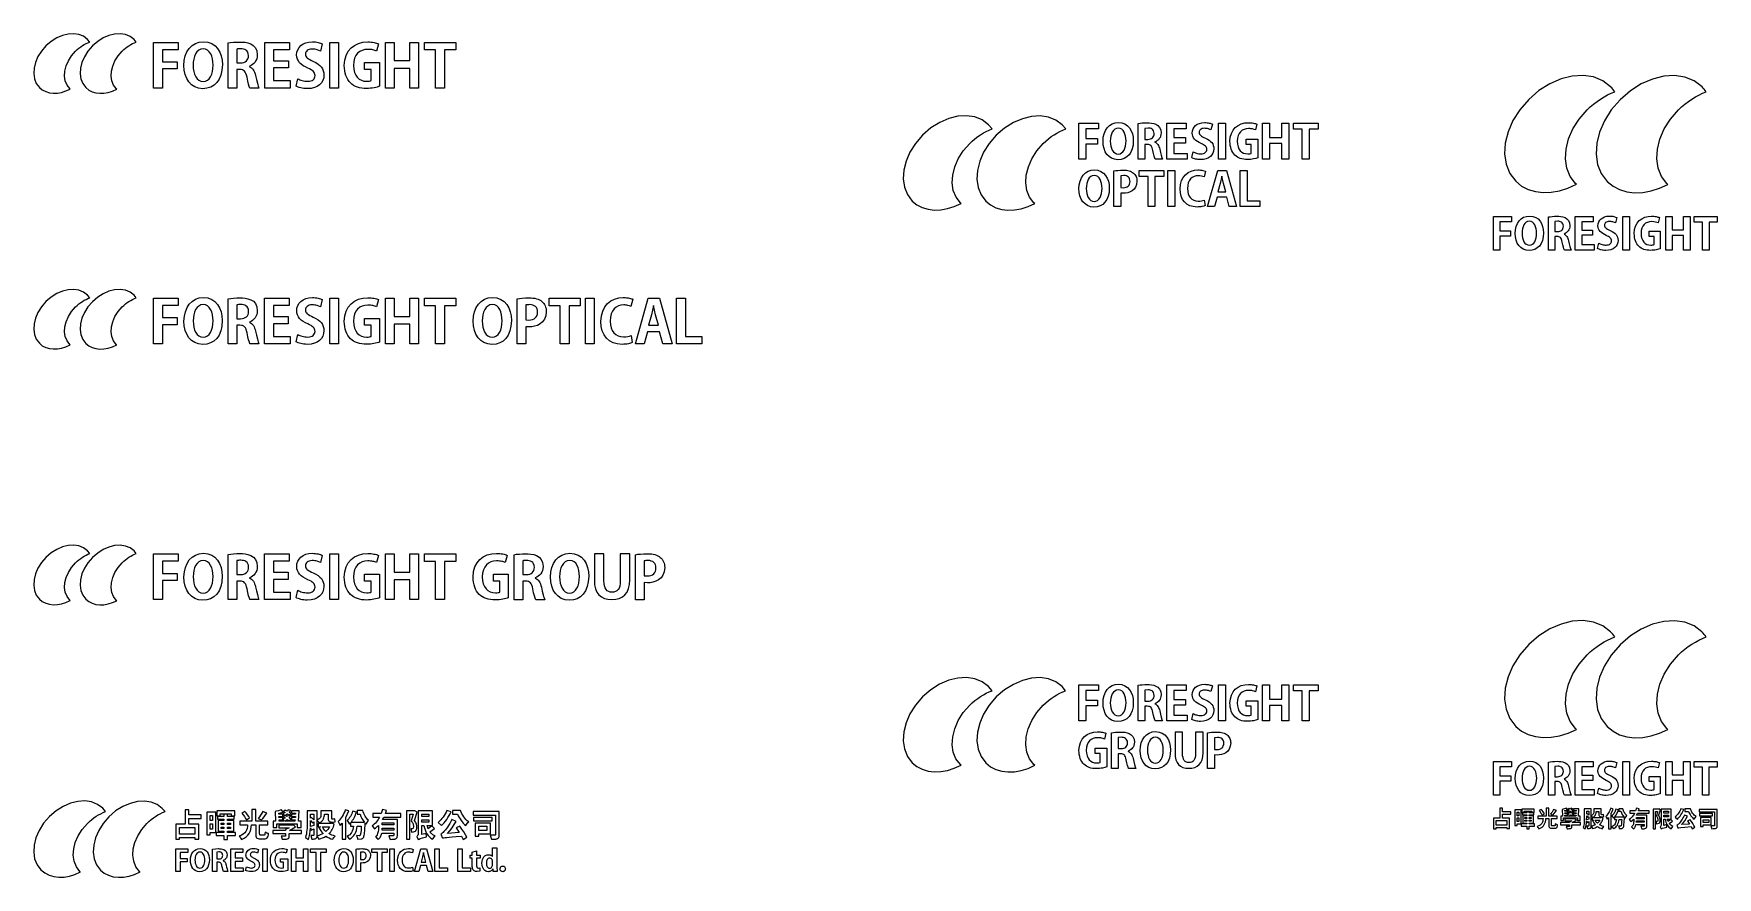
# Model space of a CAD drawing. Extents: x -180 to 158, y -77 to 92.
import ezdxf

# ---------------------------------------------------------------- set-up
doc = ezdxf.new("R2010")
doc.units = 0
doc.layers.add('LAYER_1', color=7, linetype='CONTINUOUS')

msp = doc.modelspace()

# ---------------------------------------------------------------- linework, layer by layer
at = {"layer": 'LAYER_1', "color": 250}
for points in [[(-173.0519, 81.2796), (-173.6043, 82.0084), (-173.9469, 82.8583), (-174.0846, 83.7993), (-174.0222, 84.8009), (-173.7646, 85.8331), (-173.3166, 86.8656), (-172.683, 87.8682), (-171.8687, 88.8106), (-171.5389, 89.1231), (-171.199, 89.4126), (-170.8502, 89.6789), (-170.4941, 89.9218), (-170.1318, 90.1411), (-169.7647, 90.3366), (-169.3943, 90.5079), (-169.0217, 90.655), (-169.4633, 91.186), (-170.2737, 91.7984), (-171.2193, 92.1786), (-172.2662, 92.3319), (-173.3808, 92.2633), (-174.5293, 91.9782), (-175.6781, 91.4817), (-176.7934, 90.7789), (-177.8415, 89.8752), (-178.7472, 88.8273), (-179.4516, 87.7126), (-179.9496, 86.5646), (-180.2359, 85.4171), (-180.305, 84.3035), (-180.1519, 83.2577), (-179.7711, 82.3132), (-179.1575, 81.5037), (-178.5651, 81.024), (-177.8928, 80.6747), (-177.1545, 80.4538), (-176.3643, 80.359), (-175.5361, 80.3881), (-174.6839, 80.539), (-173.8215, 80.8093), (-172.963, 81.1969), (-173.0519, 81.2796)], [(-163.7088, 81.2772), (-164.2615, 82.0057), (-164.6044, 82.8557), (-164.7424, 83.7969), (-164.6802, 84.7989), (-164.4226, 85.8315), (-163.9745, 86.8643), (-163.3405, 87.8671), (-162.5256, 88.8095), (-162.1974, 89.1214), (-161.8584, 89.4103), (-161.5101, 89.6761), (-161.1542, 89.9187), (-160.792, 90.1379), (-160.4253, 90.3335), (-160.0554, 90.5055), (-159.6841, 90.6537), (-160.1099, 91.1668), (-160.9204, 91.7795), (-161.8661, 92.1598), (-162.9131, 92.3128), (-164.028, 92.244), (-165.1768, 91.9585), (-166.3259, 91.4617), (-167.4417, 90.7589), (-168.4903, 89.8553), (-169.3952, 88.8088), (-170.0991, 87.6948), (-170.5968, 86.5472), (-170.8828, 85.3997), (-170.9521, 84.286), (-170.7993, 83.24), (-170.4191, 82.2953), (-169.8063, 81.4857), (-169.2137, 81.0049), (-168.5406, 80.6552), (-167.8012, 80.4343), (-167.0095, 80.3399), (-166.1799, 80.3698), (-165.3264, 80.5215), (-164.4631, 80.7929), (-163.6043, 81.1816), (-163.7088, 81.2772)], [(-156.1935, 81.4037), (-156.1935, 90.5767), (-151.2622, 90.5767), (-151.2622, 89.0991), (-154.4207, 89.0991), (-154.4207, 86.6759), (-151.4765, 86.6759), (-151.4765, 85.2323), (-154.4207, 85.2323), (-154.4207, 81.4037), (-156.1935, 81.4037)], [(-142.3866, 86.1051), (-142.4611, 84.9793), (-142.6768, 84.001), (-143.0225, 83.171), (-143.4868, 82.49), (-144.0581, 81.959), (-144.7253, 81.5786), (-145.4769, 81.3498), (-146.3014, 81.2734), (-147.162, 81.3657), (-147.9203, 81.6319), (-148.5724, 82.0554), (-149.1145, 82.6201), (-149.5428, 83.3095), (-149.8535, 84.1073), (-150.0427, 84.9971), (-150.1066, 85.9626), (-150.0366, 86.954), (-149.8314, 87.8622), (-149.4986, 88.6722), (-149.0455, 89.3688), (-148.4797, 89.9369), (-147.8085, 90.3614), (-147.0394, 90.6272), (-146.1799, 90.7192), (-145.2851, 90.6212), (-144.5118, 90.342), (-143.8595, 89.9039), (-143.3274, 89.329), (-142.9147, 88.6394), (-142.6209, 87.8575), (-142.445, 87.0053), (-142.3866, 86.1051)], [(-148.2523, 85.9961), (-148.2523, 85.9961), (-148.2194, 85.3379), (-148.1215, 84.7234), (-147.96, 84.1662), (-147.736, 83.6799), (-147.4508, 83.2781), (-147.1056, 82.9743), (-146.7018, 82.782), (-146.2406, 82.7149), (-145.7768, 82.7816), (-145.3732, 82.9732), (-145.0301, 83.277), (-144.7483, 83.6801), (-144.5281, 84.1698), (-144.3702, 84.7333), (-144.275, 85.3579), (-144.2432, 86.0308), (-144.2731, 86.6541), (-144.3633, 87.2489), (-144.515, 87.7985), (-144.729, 88.2859), (-145.0065, 88.6944), (-145.3483, 89.0071), (-145.7555, 89.207), (-146.2292, 89.2774), (-146.7143, 89.2055), (-147.1304, 89.0016), (-147.4788, 88.6833), (-147.7608, 88.2684), (-147.9779, 87.7745), (-148.1312, 87.2194), (-148.2223, 86.6207), (-148.2523, 85.9961)], [(-136.9332, 85.7334), (-136.704, 85.6224), (-136.5, 85.4774), (-136.3196, 85.2992), (-136.161, 85.0884), (-136.0227, 84.8456), (-135.9029, 84.5717), (-135.8, 84.2673), (-135.7124, 83.933), (-135.5204, 83.1279), (-135.3405, 82.3899), (-135.2562, 82.0686), (-135.1763, 81.7911), (-135.1012, 81.5665), (-135.0315, 81.4037), (-136.8509, 81.4037), (-136.9644, 81.6986), (-137.1045, 82.1727), (-137.2606, 82.8049), (-137.4218, 83.5744), (-137.5192, 83.981), (-137.6326, 84.3161), (-137.7661, 84.585), (-137.9235, 84.793), (-138.109, 84.9455), (-138.3263, 85.0479), (-138.5795, 85.1053), (-138.8725, 85.1233), (-139.4704, 85.1233), (-139.4704, 81.4037), (-141.231, 81.4037), (-141.231, 90.4605), (-140.7287, 90.5356), (-140.1526, 90.5962), (-139.5231, 90.6366), (-138.8606, 90.6514), (-138.3766, 90.6404), (-137.8229, 90.5906), (-137.241, 90.4764), (-136.6721, 90.2723), (-136.1577, 89.953), (-135.739, 89.4928), (-135.4575, 88.8665), (-135.3545, 88.0485), (-135.387, 87.643), (-135.48, 87.2674), (-135.6268, 86.924), (-135.8206, 86.6151), (-136.0549, 86.343), (-136.3229, 86.1098), (-136.6179, 85.9179), (-136.9332, 85.7696), (-136.9332, 85.7334)], [(-138.7418, 86.4388), (-138.7418, 86.4388), (-138.3837, 86.4655), (-138.0652, 86.5434), (-137.7887, 86.6691), (-137.5568, 86.8391), (-137.372, 87.05), (-137.2368, 87.2984), (-137.1539, 87.5809), (-137.1257, 87.894), (-137.165, 88.2939), (-137.2741, 88.6128), (-137.4399, 88.8592), (-137.6492, 89.0416), (-137.8889, 89.1686), (-138.1457, 89.2487), (-138.4066, 89.2906), (-138.6584, 89.3026), (-138.9312, 89.2979), (-139.1585, 89.2842), (-139.3387, 89.2617), (-139.4704, 89.2308), (-139.4704, 86.4388), (-138.7418, 86.4388)], [(-128.731, 81.4037), (-133.8759, 81.4037), (-133.8759, 90.5767), (-128.9194, 90.5767), (-128.9194, 89.0991), (-132.107, 89.0991), (-132.107, 86.878), (-129.1013, 86.878), (-129.1013, 85.4343), (-132.107, 85.4343), (-132.107, 82.8845), (-128.731, 82.8845), (-128.731, 81.4037)], [(-122.6807, 88.8473), (-122.9676, 88.98), (-123.3398, 89.1081), (-123.5563, 89.1619), (-123.7923, 89.2046), (-124.0472, 89.2326), (-124.3203, 89.2427), (-124.6471, 89.22), (-124.9264, 89.156), (-125.1596, 89.0563), (-125.3476, 88.9269), (-125.4919, 88.7735), (-125.5934, 88.6021), (-125.6534, 88.4184), (-125.6732, 88.2282), (-125.6514, 87.9976), (-125.5845, 87.794), (-125.4699, 87.6107), (-125.3051, 87.441), (-125.0877, 87.278), (-124.8151, 87.115), (-124.4849, 86.9452), (-124.0946, 86.7618), (-123.5805, 86.5063), (-123.1406, 86.2309), (-122.7731, 85.9337), (-122.4764, 85.6128), (-122.2487, 85.266), (-122.0882, 84.8916), (-121.9932, 84.4874), (-121.9619, 84.0516), (-122.018, 83.4735), (-122.1842, 82.9447), (-122.4572, 82.4736), (-122.8339, 82.069), (-123.3112, 81.7393), (-123.8858, 81.4932), (-124.5545, 81.3392), (-125.3142, 81.286), (-125.6552, 81.2972), (-125.9912, 81.3288), (-126.3165, 81.3783), (-126.6251, 81.4429), (-126.9112, 81.5199), (-127.1688, 81.6066), (-127.3922, 81.7003), (-127.5754, 81.7984), (-127.2309, 83.2766), (-127.0383, 83.1722), (-126.8224, 83.0755), (-126.5869, 82.9883), (-126.3354, 82.9127), (-126.0716, 82.8505), (-125.7991, 82.8037), (-125.5215, 82.7742), (-125.2425, 82.7639), (-124.8966, 82.7851), (-124.5949, 82.8469), (-124.3379, 82.9465), (-124.1262, 83.0808), (-123.9605, 83.2471), (-123.8414, 83.4425), (-123.7695, 83.6642), (-123.7454, 83.9092), (-123.7665, 84.1437), (-123.8308, 84.3569), (-123.9399, 84.5524), (-124.0953, 84.7342), (-124.2984, 84.9058), (-124.5509, 85.071), (-124.8543, 85.2335), (-125.21, 85.3971), (-125.7041, 85.634), (-126.1453, 85.8962), (-126.5295, 86.1845), (-126.8527, 86.4998), (-127.111, 86.843), (-127.3005, 87.2149), (-127.4171, 87.6164), (-127.4568, 88.0485), (-127.402, 88.5948), (-127.2407, 89.0989), (-126.9774, 89.5514), (-126.6164, 89.9428), (-126.1622, 90.2637), (-125.6194, 90.5046), (-124.9923, 90.6561), (-124.2854, 90.7087), (-123.9669, 90.6997), (-123.6682, 90.674), (-123.3897, 90.6339), (-123.1315, 90.5814), (-122.8942, 90.5189), (-122.6779, 90.4484), (-122.4831, 90.3722), (-122.31, 90.2924), (-122.6807, 88.8473)], [(-120.8063, 90.5767), (-119.0365, 90.5767), (-119.0365, 81.4037), (-120.8063, 81.4037), (-120.8063, 90.5767)], [(-110.7703, 81.7608), (-110.9947, 81.6828), (-111.2602, 81.6041), (-111.5611, 81.5282), (-111.8915, 81.4584), (-112.2455, 81.3982), (-112.6171, 81.351), (-113.0005, 81.3201), (-113.3899, 81.3091), (-113.8996, 81.326), (-114.3783, 81.3771), (-114.8267, 81.4629), (-115.2452, 81.584), (-115.6346, 81.7408), (-115.9955, 81.934), (-116.3283, 82.164), (-116.6339, 82.4313), (-116.9144, 82.7435), (-117.1621, 83.0973), (-117.3757, 83.4895), (-117.5537, 83.9168), (-117.6947, 84.3761), (-117.7971, 84.8641), (-117.8596, 85.3776), (-117.8808, 85.9135), (-117.7866, 87.0087), (-117.5156, 87.966), (-117.0855, 88.7831), (-116.5137, 89.4572), (-115.8178, 89.9859), (-115.0153, 90.3667), (-114.1239, 90.5971), (-113.161, 90.6744), (-112.8194, 90.6668), (-112.4941, 90.645), (-112.1873, 90.6104), (-111.9013, 90.5643), (-111.6381, 90.5081), (-111.4001, 90.4431), (-111.1892, 90.3707), (-111.0078, 90.2924), (-111.3796, 88.8365), (-111.5416, 88.9056), (-111.7162, 88.9694), (-111.9052, 89.0266), (-112.1109, 89.0761), (-112.3353, 89.1166), (-112.5803, 89.147), (-112.848, 89.1662), (-113.1406, 89.1728), (-113.7349, 89.1252), (-114.2823, 88.9808), (-114.7727, 88.7372), (-115.1962, 88.392), (-115.5429, 87.943), (-115.8029, 87.3878), (-115.9662, 86.724), (-116.0228, 85.9492), (-115.971, 85.2021), (-115.8215, 84.5538), (-115.5832, 84.0046), (-115.265, 83.5547), (-114.8755, 83.2044), (-114.4238, 82.9538), (-113.9187, 82.8033), (-113.3689, 82.7531), (-113.0645, 82.7634), (-112.8076, 82.7916), (-112.603, 82.8333), (-112.4557, 82.8845), (-112.4557, 85.1233), (-113.7852, 85.1233), (-113.7852, 86.5225), (-110.7703, 86.5225), (-110.7703, 81.7608)], [(-102.936, 81.4037), (-104.7071, 81.4037), (-104.7071, 85.3532), (-107.8455, 85.3532), (-107.8455, 81.4037), (-109.6144, 81.4037), (-109.6144, 90.5767), (-107.8455, 90.5767), (-107.8455, 86.9169), (-104.7071, 86.9169), (-104.7071, 90.5767), (-102.936, 90.5767), (-102.936, 81.4037)], [(-95.4708, 89.0504), (-97.7452, 89.0504), (-97.7452, 81.4037), (-99.5183, 81.4037), (-99.5183, 89.0504), (-101.7802, 89.0504), (-101.7802, 90.5767), (-95.4708, 90.5767), (-95.4708, 89.0504)], [(129.582, 62.2126), (128.4967, 63.6446), (127.8236, 65.3147), (127.553, 67.1636), (127.6756, 69.1319), (128.1818, 71.1601), (129.0621, 73.1888), (130.3071, 75.1588), (131.9071, 77.0106), (132.5552, 77.6246), (133.2231, 78.1935), (133.9083, 78.7167), (134.6082, 79.1941), (135.32, 79.6249), (136.0412, 80.009), (136.7691, 80.3457), (137.5012, 80.6347), (137.3023, 80.9094), (137.0924, 81.1741), (136.8699, 81.4299), (136.6335, 81.6779), (135.041, 82.8813), (133.1831, 83.6284), (131.126, 83.9296), (128.936, 83.7949), (126.6792, 83.2346), (124.4219, 82.259), (122.2304, 80.8782), (120.1709, 79.1025), (118.3913, 77.0435), (117.0071, 74.8531), (116.0285, 72.5974), (115.4661, 70.3425), (115.3302, 68.1545), (115.6311, 66.0995), (116.3792, 64.2436), (117.585, 62.6529), (118.7491, 61.7103), (120.0702, 61.0241), (121.5208, 60.59), (123.0735, 60.4037), (124.7008, 60.4609), (126.3754, 60.7573), (128.0699, 61.2884), (129.7568, 62.05), (129.582, 62.2126)], [(147.9408, 62.2079), (146.8548, 63.6394), (146.181, 65.3096), (145.9099, 67.1589), (146.0321, 69.1278), (146.5382, 71.1568), (147.4187, 73.1862), (148.6643, 75.1566), (150.2656, 77.0084), (150.9105, 77.6213), (151.5767, 78.189), (152.261, 78.7112), (152.9605, 79.1878), (153.6721, 79.6184), (154.3927, 80.0029), (155.1194, 80.3408), (155.8491, 80.632), (155.6578, 80.8977), (155.4556, 81.1546), (155.241, 81.4022), (155.0123, 81.6403), (153.4197, 82.8442), (151.5616, 83.5914), (149.5041, 83.8921), (147.3136, 83.7569), (145.0562, 83.196), (142.7983, 82.2198), (140.6059, 80.8388), (138.5454, 79.0633), (136.7673, 77.0069), (135.3841, 74.818), (134.4063, 72.5631), (133.8442, 70.3083), (133.7081, 68.12), (134.0084, 66.0646), (134.7555, 64.2084), (135.9596, 62.6176), (137.124, 61.6728), (138.4465, 60.9856), (139.8995, 60.5515), (141.455, 60.3661), (143.0852, 60.4248), (144.7623, 60.723), (146.4586, 61.2563), (148.1461, 62.0201), (147.9408, 62.2079)], [(5.9459, 58.3361), (5.0714, 59.49), (4.529, 60.8358), (4.311, 62.3256), (4.4098, 63.9116), (4.8176, 65.5459), (5.527, 67.1807), (6.5301, 68.7681), (7.8194, 70.2603), (8.3416, 70.755), (8.8798, 71.2134), (9.432, 71.6351), (9.9959, 72.0197), (10.5695, 72.3669), (11.1507, 72.6763), (11.7373, 72.9476), (12.3272, 73.1805), (11.628, 74.0212), (10.3448, 74.9909), (8.8477, 75.5929), (7.1901, 75.8356), (5.4253, 75.7271), (3.6068, 75.2756), (1.7879, 74.4894), (0.022, 73.3768), (-1.6375, 71.9459), (-3.0715, 70.2868), (-4.1869, 68.5218), (-4.9754, 66.7041), (-5.4286, 64.8871), (-5.5382, 63.124), (-5.2957, 61.4681), (-4.6928, 59.9727), (-3.7212, 58.6909), (-2.7832, 57.9313), (-1.7187, 57.3784), (-0.5498, 57.0287), (0.7013, 56.8786), (2.0126, 56.9247), (3.3621, 57.1635), (4.7275, 57.5915), (6.0868, 58.2052), (5.9459, 58.3361)], [(20.7393, 58.3324), (19.8642, 59.4859), (19.3212, 60.8317), (19.1028, 62.3219), (19.2013, 63.9084), (19.6091, 65.5433), (20.3186, 67.1786), (21.3223, 68.7663), (22.6126, 70.2585), (23.1323, 70.7523), (23.669, 71.2098), (24.2205, 71.6306), (24.7841, 72.0146), (25.3575, 72.3616), (25.9382, 72.6714), (26.5238, 72.9437), (27.1118, 73.1784), (26.4375, 73.9909), (25.1542, 74.961), (23.6569, 75.5631), (21.999, 75.8054), (20.2339, 75.6964), (18.415, 75.2444), (16.5955, 74.4578), (14.8289, 73.345), (13.1686, 71.9143), (11.7358, 70.2573), (10.6212, 68.4935), (9.8333, 66.6765), (9.3804, 64.8596), (9.2707, 63.0963), (9.5127, 61.4401), (10.1146, 59.9443), (11.0849, 58.6625), (12.0232, 57.9012), (13.0889, 57.3474), (14.2597, 56.9977), (15.5131, 56.8483), (16.8267, 56.8955), (18.1781, 57.1358), (19.545, 57.5655), (20.9048, 58.181), (20.7393, 58.3324)], [(40.7099, 70.8207), (40.6511, 69.9307), (40.4808, 69.157), (40.2079, 68.5004), (39.8414, 67.9615), (39.3905, 67.5412), (38.8641, 67.24), (38.2712, 67.0588), (37.6208, 66.9982), (36.9422, 67.0713), (36.3443, 67.2819), (35.8302, 67.617), (35.4028, 68.0639), (35.0652, 68.6095), (34.8203, 69.241), (34.6712, 69.9454), (34.6208, 70.7098), (34.6762, 71.4946), (34.8382, 72.2137), (35.1011, 72.8551), (35.4587, 73.4068), (35.905, 73.8568), (36.4342, 74.1931), (37.0402, 74.4036), (37.717, 74.4765), (38.4219, 74.3989), (39.0314, 74.1779), (39.546, 73.8309), (39.9662, 73.3756), (40.2922, 72.8293), (40.5245, 72.2098), (40.6636, 71.5344), (40.7099, 70.8207)], [(56.3182, 72.9936), (56.0893, 73.0984), (55.7943, 73.1991), (55.6232, 73.2413), (55.4371, 73.2748), (55.2364, 73.2967), (55.0218, 73.3046), (54.7645, 73.2868), (54.5444, 73.2363), (54.3606, 73.1577), (54.2123, 73.0556), (54.0986, 72.9345), (54.0184, 72.7989), (53.971, 72.6535), (53.9554, 72.5027), (53.9726, 72.3211), (54.0253, 72.1605), (54.1157, 72.0155), (54.2456, 71.8808), (54.4171, 71.7513), (54.6321, 71.6215), (54.8926, 71.4862), (55.2005, 71.3401), (55.6065, 71.138), (55.9538, 70.9203), (56.2437, 70.6854), (56.4777, 70.4317), (56.6572, 70.1576), (56.7837, 69.8617), (56.8586, 69.5424), (56.8832, 69.198), (56.8388, 68.7407), (56.7073, 68.3226), (56.4915, 67.9502), (56.1937, 67.6305), (55.8168, 67.3701), (55.3633, 67.1757), (54.8358, 67.0541), (54.237, 67.0121), (53.9683, 67.0208), (53.7035, 67.0457), (53.4473, 67.0845), (53.2042, 67.1354), (52.9787, 67.196), (52.7756, 67.2645), (52.5994, 67.3386), (52.4546, 67.4164), (52.7278, 68.5842), (52.8795, 68.5016), (53.0494, 68.4251), (53.2348, 68.356), (53.4327, 68.2961), (53.6405, 68.2467), (53.8551, 68.2096), (54.0737, 68.1862), (54.2936, 68.178), (54.5672, 68.1949), (54.8054, 68.2442), (55.008, 68.3233), (55.1746, 68.43), (55.3048, 68.5617), (55.3982, 68.7162), (55.4545, 68.8909), (55.4734, 69.0836), (55.457, 69.2695), (55.4069, 69.4386), (55.3216, 69.594), (55.1999, 69.7384), (55.0404, 69.8748), (54.8417, 70.0059), (54.6025, 70.1348), (54.3213, 70.2642), (53.9316, 70.4511), (53.5837, 70.6582), (53.2806, 70.8861), (53.0257, 71.1354), (52.8219, 71.4068), (52.6724, 71.701), (52.5805, 72.0185), (52.5491, 72.3601), (52.5922, 72.7924), (52.7193, 73.1914), (52.9269, 73.5495), (53.2115, 73.8592), (53.5696, 74.1131), (53.9979, 74.3037), (54.4928, 74.4236), (55.051, 74.4652), (55.3007, 74.458), (55.5358, 74.4376), (55.7556, 74.4057), (55.9597, 74.3641), (56.1476, 74.3144), (56.3186, 74.2585), (56.4724, 74.1981), (56.6083, 74.1348), (56.3182, 72.9936)], [(29.7908, 67.1021), (29.7908, 74.3616), (33.6783, 74.3616), (33.6783, 73.1912), (31.1866, 73.1912), (31.1866, 71.274), (33.5083, 71.274), (33.5083, 70.1328), (31.1866, 70.1328), (31.1866, 67.1021), (29.7908, 67.1021)], [(36.0857, 70.7364), (36.0857, 70.7364), (36.1114, 70.216), (36.1879, 69.7301), (36.3145, 69.2894), (36.4902, 68.9047), (36.7144, 68.5867), (36.9861, 68.3463), (37.3045, 68.1942), (37.6689, 68.1411), (38.0359, 68.1939), (38.3549, 68.3454), (38.6256, 68.5857), (38.8479, 68.9045), (39.0212, 69.2917), (39.1455, 69.7373), (39.2202, 70.2311), (39.2452, 70.7631), (39.2216, 71.2564), (39.1505, 71.7273), (39.0309, 72.1624), (38.8621, 72.5484), (38.6433, 72.872), (38.3737, 73.1196), (38.0526, 73.278), (37.6791, 73.3338), (37.2966, 73.2767), (36.9687, 73.115), (36.6943, 72.8627), (36.4722, 72.5339), (36.3015, 72.1428), (36.1809, 71.7034), (36.1093, 71.2299), (36.0857, 70.7364)], [(45.044, 70.5296), (45.2253, 70.4421), (45.3865, 70.3276), (45.5289, 70.1865), (45.654, 70.0195), (45.7631, 69.8272), (45.8577, 69.6102), (45.9392, 69.369), (46.009, 69.1043), (46.1609, 68.4678), (46.3031, 67.884), (46.4331, 67.4098), (46.5483, 67.1021), (45.1111, 67.1021), (45.0204, 67.3356), (44.9088, 67.711), (44.785, 68.2121), (44.6577, 68.8227), (44.5816, 69.1433), (44.4928, 69.4079), (44.3882, 69.6205), (44.2645, 69.7853), (44.1186, 69.9063), (43.9473, 69.9877), (43.7474, 70.0335), (43.5158, 70.0479), (43.0436, 70.0479), (43.0436, 67.1021), (41.6597, 67.1021), (41.6597, 74.2686), (42.0537, 74.3279), (42.5068, 74.3753), (43.0034, 74.4067), (43.5278, 74.4181), (43.9093, 74.4095), (44.3454, 74.3701), (44.8038, 74.2799), (45.2517, 74.1187), (45.6568, 73.8663), (45.9864, 73.5025), (46.208, 73.0071), (46.2891, 72.3601), (46.2635, 72.0393), (46.1902, 71.742), (46.0745, 71.4702), (45.9216, 71.2256), (45.7368, 71.0102), (45.5255, 70.8259), (45.2928, 70.6746), (45.044, 70.558), (45.044, 70.5296)], [(43.6222, 71.0868), (43.6222, 71.0868), (43.9037, 71.108), (44.1544, 71.1696), (44.372, 71.269), (44.5547, 71.4035), (44.7004, 71.5703), (44.807, 71.7667), (44.8724, 71.9899), (44.8947, 72.2372), (44.8637, 72.5541), (44.7775, 72.8067), (44.6466, 73.0018), (44.4815, 73.1463), (44.2924, 73.2468), (44.0898, 73.3101), (43.8841, 73.3432), (43.6858, 73.3527), (43.0436, 73.2934), (43.0436, 71.0868), (43.6222, 71.0868)], [(51.5142, 67.1021), (47.4567, 67.1021), (47.4567, 74.3616), (51.3631, 74.3616), (51.3631, 73.1912), (48.851, 73.1912), (48.851, 71.4353), (51.2206, 71.4353), (51.2206, 70.2918), (48.851, 70.2918), (48.851, 68.2767), (51.5142, 68.2767), (51.5142, 67.1021)], [(57.8091, 74.3616), (59.2035, 74.3616), (59.2035, 67.1021), (57.8091, 67.1021), (57.8091, 74.3616)], [(65.7403, 67.3865), (65.3529, 67.2615), (64.8541, 67.1458), (64.5747, 67.0981), (64.2816, 67.0607), (63.9794, 67.0363), (63.6728, 67.0276), (63.2716, 67.041), (62.8945, 67.0814), (62.541, 67.1493), (62.2107, 67.2451), (61.9034, 67.3692), (61.6184, 67.522), (61.3555, 67.7039), (61.1143, 67.9153), (60.8937, 68.1627), (60.6987, 68.4428), (60.5304, 68.7533), (60.3902, 69.0915), (60.2791, 69.4549), (60.1983, 69.8412), (60.1489, 70.2478), (60.1322, 70.6721), (60.2065, 71.5386), (60.4202, 72.2958), (60.7593, 72.9418), (61.2101, 73.4747), (61.7586, 73.8924), (62.3909, 74.1932), (63.0931, 74.3751), (63.8515, 74.4361), (64.1222, 74.4302), (64.3796, 74.4131), (64.6221, 74.3858), (64.848, 74.3495), (65.0559, 74.3052), (65.244, 74.254), (65.4109, 74.1968), (65.5549, 74.1348), (65.2578, 72.9834), (64.9922, 73.089), (64.6814, 73.1731), (64.5049, 73.2049), (64.3123, 73.2287), (64.1018, 73.2436), (63.8719, 73.2488), (63.403, 73.2112), (62.9713, 73.0972), (62.5844, 72.9048), (62.2504, 72.6321), (61.977, 72.2772), (61.772, 71.8383), (61.6433, 71.3134), (61.5986, 70.7006), (61.6394, 70.1087), (61.7571, 69.5953), (61.945, 69.1606), (62.1959, 68.8047), (62.5032, 68.5276), (62.8598, 68.3296), (63.2589, 68.2107), (63.6935, 68.171), (63.9314, 68.1797), (64.1328, 68.2029), (64.294, 68.2366), (64.4112, 68.2767), (64.4112, 70.0479), (63.362, 70.0479), (63.362, 71.1539), (65.7403, 71.1539), (65.7403, 67.3865)], [(71.9435, 67.1021), (70.5457, 67.1021), (70.5457, 70.229), (68.0697, 70.229), (68.0697, 67.1021), (66.6754, 67.1021), (66.6754, 74.3616), (68.0697, 74.3616), (68.0697, 71.4637), (70.5457, 71.4637), (70.5457, 74.3616), (71.9435, 74.3616), (71.9435, 67.1021)], [(77.8528, 73.1544), (76.0585, 73.1544), (76.0585, 67.1021), (74.6641, 67.1021), (74.6641, 73.1544), (72.8783, 73.1544), (72.8783, 74.3616), (77.8528, 74.3616), (77.8528, 73.1544)], [(35.8795, 61.2975), (35.8209, 60.4075), (35.6509, 59.6338), (35.3786, 58.9772), (35.0128, 58.4383), (34.5625, 58.018), (34.0367, 57.7168), (33.4442, 57.5356), (32.794, 57.475), (32.1147, 57.5481), (31.5162, 57.7587), (31.0015, 58.0938), (30.5737, 58.5407), (30.2356, 59.0863), (29.9905, 59.7178), (29.8411, 60.4222), (29.7907, 61.1866), (29.8459, 61.9714), (30.0076, 62.6905), (30.27, 63.3319), (30.6271, 63.8836), (31.0732, 64.3336), (31.6024, 64.6699), (32.2089, 64.8804), (32.8867, 64.9533), (33.5931, 64.8757), (34.2033, 64.6547), (34.718, 64.3078), (35.1378, 63.8524), (35.4632, 63.3062), (35.6949, 62.6866), (35.8334, 62.0112), (35.8795, 61.2975)], [(36.7984, 64.7454), (37.1708, 64.8048), (37.6068, 64.8522), (38.1082, 64.8836), (38.6767, 64.895), (39.0093, 64.8866), (39.3208, 64.861), (39.6109, 64.8178), (39.8799, 64.7563), (40.1277, 64.6762), (40.3543, 64.5769), (40.5598, 64.458), (40.7442, 64.3188), (40.8975, 64.1709), (41.0345, 64.0044), (41.1539, 63.8207), (41.2546, 63.6214), (41.3351, 63.4077), (41.3942, 63.1812), (41.4306, 62.9433), (41.443, 62.6954), (41.3695, 62.0196), (41.1663, 61.4756), (40.8598, 61.0506), (40.4761, 60.7318), (40.0415, 60.5062), (39.5821, 60.361), (39.1241, 60.2833), (38.6939, 60.2603), (38.1875, 60.2971), (38.1875, 57.5789), (36.7984, 57.5789), (36.7984, 64.7454)], [(46.852, 63.6312), (45.0561, 63.6312), (45.0561, 57.5789), (43.66, 57.5789), (43.66, 63.6312), (41.8742, 63.6312), (41.8742, 64.8384), (46.852, 64.8384), (46.852, 63.6312)], [(47.6712, 64.8384), (49.0708, 64.8384), (49.0708, 57.5789), (47.6712, 57.5789), (47.6712, 64.8384)], [(55.1235, 57.7594), (54.8596, 57.6617), (54.4942, 57.5749), (54.2779, 57.5399), (54.0414, 57.5128), (53.7864, 57.4952), (53.5148, 57.489), (52.7436, 57.5568), (52.0663, 57.7537), (51.4857, 58.0704), (51.0044, 58.4974), (50.6253, 59.0252), (50.3511, 59.6443), (50.1845, 60.3453), (50.1284, 61.1188), (50.2023, 62.0121), (50.4134, 62.7873), (50.7461, 63.4443), (51.1847, 63.9826), (51.7136, 64.4018), (52.317, 64.7018), (52.9792, 64.882), (53.6847, 64.9421), (53.9659, 64.935), (54.2208, 64.9154), (54.4492, 64.8856), (54.651, 64.8481), (54.9737, 64.7593), (55.1873, 64.6682), (54.9159, 63.5367), (54.6834, 63.6243), (54.4141, 63.6989), (54.1046, 63.7507), (53.7515, 63.7702), (53.3147, 63.7316), (52.9086, 63.615), (52.5419, 63.4189), (52.2229, 63.1418), (51.96, 62.7824), (51.7618, 62.3391), (51.6367, 61.8105), (51.5931, 61.1953), (51.6317, 60.6154), (51.7448, 60.1085), (51.9278, 59.6759), (52.1766, 59.3189), (52.4866, 59.039), (52.8537, 58.8374), (53.2733, 58.7154), (53.7413, 58.6745), (54.0688, 58.6899), (54.3886, 58.7328), (54.6801, 58.7988), (54.9226, 58.8831), (55.1235, 57.7594)], [(61.4548, 57.5789), (59.9951, 57.5789), (59.473, 59.4962), (57.5276, 59.4962), (57.0297, 57.5789), (55.6112, 57.5789), (57.6719, 64.8384), (59.4302, 64.8384), (61.4548, 57.5789)], [(66.1682, 57.5789), (62.1793, 57.5789), (62.1793, 64.8384), (63.5736, 64.8384), (63.5736, 58.7605), (66.1682, 58.7605), (66.1682, 57.5789)], [(31.2553, 61.2133), (31.2553, 61.2133), (31.2813, 60.6928), (31.3585, 60.2069), (31.4859, 59.7662), (31.6625, 59.3815), (31.8871, 59.0636), (32.1587, 58.8231), (32.4762, 58.671), (32.8386, 58.6179), (33.2046, 58.6707), (33.5231, 58.8222), (33.7938, 59.0625), (34.0163, 59.3813), (34.19, 59.7685), (34.3147, 60.2141), (34.3898, 60.7079), (34.4149, 61.2399), (34.3915, 61.7332), (34.3207, 62.2041), (34.2017, 62.6393), (34.0335, 63.0253), (33.8153, 63.3488), (33.5463, 63.5964), (33.2256, 63.7548), (32.8523, 63.8106), (32.4676, 63.7535), (32.1384, 63.5918), (31.8632, 63.3395), (31.641, 63.0107), (31.4704, 62.6196), (31.35, 62.1802), (31.2788, 61.7068), (31.2553, 61.2133)], [(38.1875, 61.3937), (38.1875, 61.3937), (38.6767, 61.3551), (38.9859, 61.3778), (39.2593, 61.4443), (39.4951, 61.5522), (39.6919, 61.6992), (39.8478, 61.8829), (39.9612, 62.1008), (40.0304, 62.3507), (40.0539, 62.6301), (40.0314, 62.9031), (39.9653, 63.1412), (39.8582, 63.3439), (39.7123, 63.5107), (39.53, 63.6412), (39.3136, 63.735), (39.0657, 63.7916), (38.7884, 63.8106), (38.1875, 63.7548), (38.1875, 61.3937)], [(59.2791, 60.5538), (59.2791, 60.5538), (58.843, 62.2049), (58.5098, 63.687), (58.4841, 63.687), (58.1646, 62.2144), (57.725, 60.5538), (59.2791, 60.5538)], [(113.086, 48.8418), (113.086, 55.5732), (116.7047, 55.5732), (116.7047, 54.489), (114.3869, 54.489), (114.3869, 52.7107), (116.5474, 52.7107), (116.5474, 51.6514), (114.3869, 51.6514), (114.3869, 48.8418), (113.086, 48.8418)], [(123.1361, 52.2919), (123.0815, 51.4658), (122.9231, 50.7479), (122.6695, 50.1388), (122.3288, 49.639), (121.9095, 49.2493), (121.42, 48.9702), (120.8685, 48.8023), (120.2634, 48.7462), (119.6319, 48.814), (119.0754, 49.0093), (118.5969, 49.3201), (118.1991, 49.7345), (117.8848, 50.2404), (117.6568, 50.8258), (117.518, 51.4788), (117.4711, 52.1873), (117.5225, 52.9148), (117.673, 53.5813), (117.9173, 54.1757), (118.2497, 54.6869), (118.6649, 55.1038), (119.1574, 55.4153), (119.7218, 55.6103), (120.3525, 55.6778), (121.0091, 55.6059), (121.5766, 55.401), (122.0552, 55.0795), (122.4457, 54.6576), (122.7485, 54.1516), (122.9642, 53.5778), (123.0932, 52.9525), (123.1361, 52.2919)], [(118.8318, 52.2119), (118.8318, 52.2119), (118.8559, 51.7289), (118.9278, 51.278), (119.0463, 50.8691), (119.2107, 50.5123), (119.42, 50.2174), (119.6732, 49.9944), (119.9695, 49.8533), (120.308, 49.8041), (120.6483, 49.8531), (120.9445, 49.9937), (121.1963, 50.2165), (121.4031, 50.5124), (121.5647, 50.8717), (121.6805, 51.2852), (121.7503, 51.7435), (121.7737, 52.2373), (121.7518, 52.6947), (121.6856, 53.1312), (121.5743, 53.5345), (121.4172, 53.8922), (121.2136, 54.192), (120.9628, 54.4214), (120.6639, 54.5681), (120.3164, 54.6198), (119.9604, 54.567), (119.655, 54.4174), (119.3994, 54.1838), (119.1924, 53.8794), (119.0332, 53.5169), (118.9206, 53.1096), (118.8538, 52.6702), (118.8318, 52.2119)], [(127.2833, 52.0191), (127.4515, 51.9377), (127.6012, 51.8313), (127.7336, 51.7005), (127.8499, 51.5458), (127.9514, 51.3677), (128.0393, 51.1666), (128.1149, 50.9432), (128.1792, 50.6979), (128.3201, 50.1071), (128.4521, 49.5655), (128.5726, 49.1261), (128.6788, 48.8418), (127.3437, 48.8418), (127.2604, 49.0582), (127.1576, 49.4061), (127.043, 49.8701), (126.9247, 50.4347), (126.8533, 50.7331), (126.77, 50.979), (126.6721, 51.1764), (126.5566, 51.329), (126.4205, 51.441), (126.261, 51.516), (126.0752, 51.5582), (125.8602, 51.5714), (125.4214, 51.5714), (125.4214, 48.8418), (124.1294, 48.8418), (124.1294, 55.4879), (124.498, 55.543), (124.9208, 55.5875), (125.3827, 55.6172), (125.8689, 55.628), (126.2241, 55.62), (126.6304, 55.5834), (127.0574, 55.4996), (127.4749, 55.3498), (127.8524, 55.1155), (128.1596, 54.7778), (128.3662, 54.3182), (128.4418, 53.7179), (128.418, 53.4203), (128.3497, 53.1448), (128.242, 52.8928), (128.0997, 52.6661), (127.9278, 52.4664), (127.7311, 52.2953), (127.5146, 52.1545), (127.2833, 52.0456), (127.2833, 52.0191)], [(125.9561, 52.5367), (125.9561, 52.5367), (126.2189, 52.5563), (126.4526, 52.6135), (126.6555, 52.7057), (126.8257, 52.8305), (126.9613, 52.9852), (127.0604, 53.1675), (127.1213, 53.3748), (127.142, 53.6046), (127.1132, 53.8981), (127.0331, 54.1321), (126.9114, 54.3129), (126.7579, 54.4468), (126.582, 54.54), (126.3935, 54.5988), (126.2021, 54.6295), (126.0173, 54.6383), (125.4214, 54.5856), (125.4214, 52.5367), (125.9561, 52.5367)], [(133.3005, 48.8418), (129.5251, 48.8418), (129.5251, 55.5732), (133.1623, 55.5732), (133.1623, 54.489), (130.8232, 54.489), (130.8232, 52.859), (133.0288, 52.859), (133.0288, 51.7996), (130.8232, 51.7996), (130.8232, 49.9285), (133.3005, 49.9285), (133.3005, 48.8418)], [(137.5978, 54.3041), (137.3873, 54.4015), (137.1142, 54.4955), (136.9553, 54.535), (136.7821, 54.5663), (136.595, 54.5869), (136.3946, 54.5943), (136.1548, 54.5777), (135.9498, 54.5307), (135.7787, 54.4575), (135.6407, 54.3625), (135.5349, 54.25), (135.4604, 54.1242), (135.4163, 53.9893), (135.4018, 53.8498), (135.4178, 53.6806), (135.4669, 53.5312), (135.551, 53.3967), (135.6719, 53.2722), (135.8314, 53.1526), (136.0314, 53.033), (136.2738, 52.9084), (136.5602, 52.7738), (136.9375, 52.5863), (137.2603, 52.3842), (137.5299, 52.1661), (137.7477, 51.9306), (137.9148, 51.6762), (138.0325, 51.4014), (138.1022, 51.1048), (138.1252, 50.785), (138.084, 50.3608), (137.9621, 49.9727), (137.7618, 49.627), (137.4853, 49.3301), (137.1351, 49.0881), (136.7134, 48.9075), (136.2227, 48.7946), (135.6652, 48.7555), (135.415, 48.7637), (135.1684, 48.7869), (134.9297, 48.8232), (134.7033, 48.8706), (134.4933, 48.9271), (134.3043, 48.9907), (134.1403, 49.0595), (134.0059, 49.1315), (134.2588, 50.2162), (134.4001, 50.1396), (134.5585, 50.0687), (134.7313, 50.0047), (134.9159, 49.9492), (135.1094, 49.9036), (135.3094, 49.8692), (135.5131, 49.8475), (135.7179, 49.84), (135.9717, 49.8556), (136.1931, 49.9009), (136.3817, 49.974), (136.5371, 50.0726), (136.6586, 50.1946), (136.746, 50.338), (136.7988, 50.5007), (136.8165, 50.6805), (136.801, 50.8526), (136.7538, 51.009), (136.6738, 51.1525), (136.5598, 51.2859), (136.4107, 51.4118), (136.2254, 51.533), (136.0028, 51.6523), (135.7417, 51.7723), (135.3791, 51.9462), (135.0554, 52.1386), (134.7735, 52.3502), (134.5363, 52.5815), (134.3467, 52.8333), (134.2077, 53.1062), (134.1222, 53.4009), (134.093, 53.7179), (134.1332, 54.1188), (134.2515, 54.4888), (134.4448, 54.8208), (134.7097, 55.1081), (135.043, 55.3436), (135.4413, 55.5203), (135.9015, 55.6315), (136.4202, 55.6701), (136.6539, 55.6635), (136.8731, 55.6446), (137.0775, 55.6152), (137.267, 55.5767), (137.5998, 55.4791), (137.8698, 55.3646), (137.5978, 54.3041)], [(139.1189, 55.5732), (140.4177, 55.5732), (140.4177, 48.8418), (139.1189, 48.8418), (139.1189, 55.5732)], [(146.6196, 49.1039), (146.2601, 48.9889), (145.7968, 48.882), (145.5371, 48.8378), (145.2644, 48.8031), (144.983, 48.7805), (144.6973, 48.7724), (144.3232, 48.7848), (143.9719, 48.8223), (143.6429, 48.8853), (143.3358, 48.9742), (143.05, 49.0892), (142.7852, 49.231), (142.5409, 49.3997), (142.3167, 49.5959), (142.1109, 49.825), (141.9291, 50.0846), (141.7723, 50.3724), (141.6417, 50.686), (141.5383, 51.023), (141.4631, 51.3811), (141.4172, 51.758), (141.4017, 52.1512), (141.4708, 52.9549), (141.6697, 53.6574), (141.9853, 54.257), (142.405, 54.7517), (142.9156, 55.1397), (143.5045, 55.4191), (144.1587, 55.5881), (144.8653, 55.6449), (145.116, 55.6393), (145.3547, 55.6234), (145.5798, 55.598), (145.7897, 55.5641), (145.9828, 55.5229), (146.1575, 55.4752), (146.3122, 55.4221), (146.4453, 55.3646), (146.1725, 54.2962), (145.9256, 54.3937), (145.6359, 54.472), (145.2914, 54.5241), (144.8802, 54.543), (144.4441, 54.5081), (144.0424, 54.4021), (143.6825, 54.2233), (143.3717, 53.9701), (143.1173, 53.6406), (142.9265, 53.2331), (142.8067, 52.746), (142.7651, 52.1774), (142.8031, 51.6292), (142.9128, 51.1535), (143.0877, 50.7505), (143.3213, 50.4204), (143.607, 50.1633), (143.9385, 49.9794), (144.3093, 49.869), (144.7127, 49.8321), (144.936, 49.8397), (145.1246, 49.8603), (145.2747, 49.891), (145.3828, 49.9285), (145.3828, 51.5714), (144.4072, 51.5714), (144.4072, 52.5982), (146.6196, 52.5982), (146.6196, 49.1039)], [(152.6192, 48.8418), (151.3196, 48.8418), (151.3196, 51.7401), (149.0165, 51.7401), (149.0165, 48.8418), (147.7184, 48.8418), (147.7184, 55.5732), (149.0165, 55.5732), (149.0165, 52.8876), (151.3196, 52.8876), (151.3196, 55.5732), (152.6192, 55.5732), (152.6192, 48.8418)], [(158.0859, 54.4532), (156.4169, 54.4532), (156.4169, 48.8418), (155.1157, 48.8418), (155.1157, 54.4532), (153.4559, 54.4532), (153.4559, 55.5732), (158.0859, 55.5732), (158.0859, 54.4532)], [(-173.0519, 29.8666), (-173.6043, 30.5954), (-173.9469, 31.4453), (-174.0846, 32.3863), (-174.0222, 33.3879), (-173.7646, 34.4201), (-173.3166, 35.4526), (-172.683, 36.4552), (-171.8687, 37.3976), (-171.5389, 37.7101), (-171.199, 37.9996), (-170.8502, 38.2659), (-170.4941, 38.5088), (-170.1318, 38.7281), (-169.7647, 38.9236), (-169.3943, 39.0949), (-169.0217, 39.242), (-169.4633, 39.773), (-170.2737, 40.3854), (-171.2193, 40.7656), (-172.2662, 40.9189), (-173.3808, 40.8503), (-174.5293, 40.5652), (-175.6781, 40.0687), (-176.7934, 39.3659), (-177.8415, 38.4622), (-178.7472, 37.4143), (-179.4516, 36.2996), (-179.9496, 35.1516), (-180.2359, 34.0041), (-180.305, 32.8905), (-180.1519, 31.8447), (-179.7711, 30.9002), (-179.1575, 30.0907), (-178.5651, 29.611), (-177.8928, 29.2617), (-177.1545, 29.0408), (-176.3643, 28.946), (-175.5361, 28.9751), (-174.6839, 29.126), (-173.8215, 29.3963), (-172.963, 29.7839), (-173.0519, 29.8666)], [(-163.7088, 29.8642), (-164.2615, 30.5927), (-164.6044, 31.4427), (-164.7424, 32.3839), (-164.6802, 33.3859), (-164.4226, 34.4185), (-163.9745, 35.4513), (-163.3405, 36.4541), (-162.5256, 37.3965), (-162.1974, 37.7084), (-161.8584, 37.9973), (-161.5101, 38.2631), (-161.1542, 38.5057), (-160.792, 38.7249), (-160.4253, 38.9205), (-160.0554, 39.0925), (-159.6841, 39.2407), (-160.1099, 39.7538), (-160.9204, 40.3665), (-161.8661, 40.7468), (-162.9131, 40.8998), (-164.028, 40.831), (-165.1768, 40.5455), (-166.3259, 40.0487), (-167.4417, 39.3459), (-168.4903, 38.4423), (-169.3952, 37.3958), (-170.0991, 36.2818), (-170.5968, 35.1342), (-170.8828, 33.9867), (-170.9521, 32.873), (-170.7993, 31.827), (-170.4191, 30.8823), (-169.8063, 30.0727), (-169.2137, 29.5919), (-168.5406, 29.2422), (-167.8012, 29.0213), (-167.0095, 28.9269), (-166.1799, 28.9568), (-165.3264, 29.1085), (-164.4631, 29.3799), (-163.6043, 29.7686), (-163.7088, 29.8642)], [(-156.1933, 29.9916), (-156.1933, 39.1611), (-151.2829, 39.1611), (-151.2829, 37.6829), (-154.4302, 37.6829), (-154.4302, 35.2612), (-151.4976, 35.2612), (-151.4976, 33.8198), (-154.4302, 33.8198), (-154.4302, 29.9916), (-156.1933, 29.9916)], [(-142.4012, 34.6886), (-142.4755, 33.5644), (-142.6906, 32.5871), (-143.0353, 31.7577), (-143.4982, 31.0771), (-144.0677, 30.5461), (-144.7327, 30.1657), (-145.4815, 29.9368), (-146.303, 29.8603), (-147.1602, 29.9526), (-147.9154, 30.2186), (-148.5648, 30.642), (-149.1046, 31.2064), (-149.5311, 31.8956), (-149.8404, 32.6932), (-150.0288, 33.583), (-150.0924, 34.5485), (-150.0225, 35.5398), (-149.8178, 36.4481), (-149.4858, 37.2582), (-149.0341, 37.9551), (-148.4703, 38.5235), (-147.8019, 38.9482), (-147.0364, 39.2142), (-146.1815, 39.3062), (-145.2912, 39.2082), (-144.5212, 38.929), (-143.8712, 38.4908), (-143.3406, 37.9157), (-142.9288, 37.2257), (-142.6353, 36.4431), (-142.4596, 35.5901), (-142.4012, 34.6886)], [(-148.2421, 34.5822), (-148.2421, 34.5822), (-148.2096, 33.9248), (-148.113, 33.311), (-147.9531, 32.7543), (-147.7311, 32.2684), (-147.448, 31.8668), (-147.1048, 31.5631), (-146.7025, 31.371), (-146.2422, 31.3039), (-145.7787, 31.3706), (-145.3758, 31.562), (-145.0337, 31.8654), (-144.7531, 32.2681), (-144.5341, 32.7573), (-144.3772, 33.3202), (-144.2828, 33.944), (-144.2512, 34.6159), (-144.281, 35.2389), (-144.3709, 35.8337), (-144.5219, 36.3834), (-144.7352, 36.8709), (-145.0115, 37.2796), (-145.352, 37.5924), (-145.7576, 37.7925), (-146.2293, 37.8629), (-146.7125, 37.7908), (-147.1267, 37.5865), (-147.4733, 37.2678), (-147.7538, 36.8526), (-147.9695, 36.3585), (-148.1219, 35.8036), (-148.2123, 35.2055), (-148.2421, 34.5822)], [(-136.9266, 34.3209), (-136.6976, 34.2104), (-136.494, 34.0657), (-136.3142, 33.8875), (-136.1562, 33.6765), (-136.0183, 33.4336), (-135.8988, 33.1595), (-135.7959, 32.8549), (-135.7078, 32.5206), (-135.5159, 31.7166), (-135.3362, 30.9792), (-135.252, 30.6579), (-135.172, 30.3802), (-135.0967, 30.1551), (-135.0265, 29.9916), (-136.8419, 29.9916), (-136.9565, 30.2865), (-137.0975, 30.7607), (-137.2538, 31.3936), (-137.4145, 32.1649), (-137.5107, 32.5699), (-137.6228, 32.904), (-137.755, 33.1726), (-137.9112, 33.3807), (-138.0955, 33.5336), (-138.3119, 33.6364), (-138.5643, 33.6943), (-138.8569, 33.7124), (-139.4534, 33.7124), (-139.4534, 29.9916), (-141.2015, 29.9916), (-141.2015, 39.0437), (-140.7038, 39.1187), (-140.1314, 39.1785), (-139.5042, 39.2182), (-138.8418, 39.2326), (-138.36, 39.2217), (-137.809, 39.172), (-137.2301, 39.0581), (-136.6643, 38.8544), (-136.1526, 38.5355), (-135.7363, 38.076), (-135.4563, 37.4503), (-135.3539, 36.633), (-135.3862, 36.2278), (-135.4788, 35.8523), (-135.625, 35.5089), (-135.8181, 35.2), (-136.0515, 34.928), (-136.3185, 34.6952), (-136.6124, 34.504), (-136.9266, 34.3568), (-136.9266, 34.3209)], [(-138.7225, 35.0248), (-138.7225, 35.0248), (-138.3669, 35.0515), (-138.0504, 35.1294), (-137.7754, 35.255), (-137.5446, 35.4248), (-137.3606, 35.6354), (-137.226, 35.8834), (-137.1433, 36.1654), (-137.1152, 36.4778), (-137.1544, 36.8781), (-137.2632, 37.1972), (-137.4285, 37.4437), (-137.6372, 37.6261), (-137.876, 37.7531), (-138.1319, 37.8331), (-138.3917, 37.8749), (-138.6422, 37.8869), (-138.9132, 37.8824), (-139.1397, 37.8685), (-139.3202, 37.8451), (-139.4534, 37.8119), (-139.4534, 35.0248), (-138.7225, 35.0248)], [(-128.7541, 29.9916), (-133.8791, 29.9916), (-133.8791, 39.1611), (-128.9448, 39.1611), (-128.9448, 37.6829), (-132.1179, 37.6829), (-132.1179, 35.4649), (-129.1249, 35.4649), (-129.1249, 34.0206), (-132.1179, 34.0206), (-132.1179, 31.4752), (-128.7541, 31.4752), (-128.7541, 29.9916)], [(-122.6859, 37.4332), (-122.975, 37.5657), (-123.3477, 37.6928), (-123.5638, 37.7462), (-123.7989, 37.7884), (-124.0524, 37.8161), (-124.3235, 37.8261), (-124.6485, 37.8036), (-124.9265, 37.7398), (-125.1586, 37.6406), (-125.3459, 37.5116), (-125.4896, 37.3586), (-125.5909, 37.1873), (-125.6508, 37.0036), (-125.6705, 36.8131), (-125.6488, 36.5837), (-125.5822, 36.3808), (-125.468, 36.1977), (-125.3039, 36.0276), (-125.0873, 35.864), (-124.8158, 35.7001), (-124.4868, 35.5292), (-124.0978, 35.3446), (-123.5849, 35.0894), (-123.1463, 34.8144), (-122.7801, 34.5176), (-122.4845, 34.1972), (-122.2577, 33.8511), (-122.0979, 33.4773), (-122.0034, 33.0739), (-121.9723, 32.639), (-122.0284, 32.0614), (-122.1944, 31.5332), (-122.4671, 31.0629), (-122.8432, 30.659), (-123.3193, 30.33), (-123.8921, 30.0845), (-124.5584, 29.931), (-125.3148, 29.8779), (-125.6542, 29.8889), (-125.9886, 29.9203), (-126.3123, 29.9694), (-126.6194, 30.0336), (-126.9041, 30.1102), (-127.1607, 30.1966), (-127.3833, 30.2903), (-127.5661, 30.3885), (-127.2211, 31.8636), (-127.0295, 31.7593), (-126.8149, 31.6626), (-126.5807, 31.5754), (-126.3306, 31.4997), (-126.0683, 31.4373), (-125.7972, 31.3904), (-125.521, 31.3608), (-125.2433, 31.3505), (-124.8977, 31.3719), (-124.5968, 31.4341), (-124.3409, 31.5341), (-124.1305, 31.6688), (-123.9661, 31.8352), (-123.848, 32.0304), (-123.7769, 32.2511), (-123.7531, 32.4945), (-123.7738, 32.7292), (-123.8372, 32.9429), (-123.9448, 33.1391), (-124.0985, 33.3215), (-124.3, 33.4938), (-124.551, 33.6594), (-124.8532, 33.8222), (-125.2084, 33.9856), (-125.7006, 34.2218), (-126.1401, 34.4834), (-126.5228, 34.7712), (-126.8449, 35.0861), (-127.1023, 35.4289), (-127.291, 35.8005), (-127.4072, 36.2015), (-127.4468, 36.633), (-127.3923, 37.1791), (-127.2318, 37.683), (-126.9696, 38.1353), (-126.6102, 38.5266), (-126.1578, 38.8473), (-125.6168, 39.0881), (-124.9916, 39.2395), (-124.2866, 39.2921), (-123.9712, 39.283), (-123.6743, 39.2572), (-123.3966, 39.217), (-123.1388, 39.1644), (-122.9015, 39.1016), (-122.6854, 39.031), (-122.4912, 38.9546), (-122.3195, 38.8747), (-122.6859, 37.4332)], [(-120.8028, 39.1611), (-119.0415, 39.1611), (-119.0415, 29.9916), (-120.8028, 29.9916), (-120.8028, 39.1611)], [(-110.7848, 30.3508), (-111.0089, 30.2721), (-111.2741, 30.193), (-111.5745, 30.1168), (-111.9041, 30.0468), (-112.257, 29.9866), (-112.6273, 29.9393), (-113.009, 29.9085), (-113.3963, 29.8975), (-113.903, 29.9144), (-114.3794, 29.9655), (-114.8259, 30.0512), (-115.243, 30.1722), (-115.6312, 30.3289), (-115.9911, 30.5219), (-116.3232, 30.7516), (-116.6279, 31.0187), (-116.9066, 31.3312), (-117.153, 31.6851), (-117.3654, 32.0772), (-117.5426, 32.5044), (-117.683, 32.9635), (-117.7851, 33.4514), (-117.8474, 33.965), (-117.8685, 34.501), (-117.7746, 35.5955), (-117.5047, 36.552), (-117.0764, 37.3679), (-116.507, 38.0409), (-115.8142, 38.5686), (-115.0155, 38.9485), (-114.1284, 39.1782), (-113.1705, 39.2553), (-112.8285, 39.2478), (-112.5034, 39.2262), (-112.1972, 39.1918), (-111.9118, 39.146), (-111.6493, 39.09), (-111.4117, 39.0253), (-111.2009, 38.953), (-111.019, 38.8747), (-111.3942, 37.4203), (-111.5558, 37.4899), (-111.7297, 37.5537), (-111.9178, 37.6108), (-112.1223, 37.66), (-112.3451, 37.7002), (-112.5885, 37.7302), (-112.8543, 37.7491), (-113.1447, 37.7556), (-113.737, 37.7081), (-114.2824, 37.564), (-114.771, 37.321), (-115.1929, 36.9766), (-115.5383, 36.5283), (-115.7972, 35.9739), (-115.9598, 35.3109), (-116.0162, 34.5368), (-115.9647, 33.7892), (-115.8159, 33.1408), (-115.5787, 32.5917), (-115.2617, 32.1421), (-114.8736, 31.7922), (-114.4231, 31.542), (-113.9191, 31.3918), (-113.3701, 31.3417), (-113.0696, 31.3526), (-112.8152, 31.382), (-112.6116, 31.4246), (-112.4635, 31.4752), (-112.4635, 33.7124), (-113.7888, 33.7124), (-113.7888, 35.1095), (-110.7848, 35.1095), (-110.7848, 30.3508)], [(-102.9493, 29.9916), (-104.7149, 29.9916), (-104.7149, 33.9413), (-107.8424, 33.9413), (-107.8424, 29.9916), (-109.6036, 29.9916), (-109.6036, 39.1611), (-107.8424, 39.1611), (-107.8424, 35.5007), (-104.7149, 35.5007), (-104.7149, 39.1611), (-102.9493, 39.1611), (-102.9493, 29.9916)], [(-95.4851, 37.6363), (-97.7516, 37.6363), (-97.7516, 29.9916), (-99.5129, 29.9916), (-99.5129, 37.6363), (-101.7686, 37.6363), (-101.7686, 39.1611), (-95.4851, 39.1611), (-95.4851, 37.6363)], [(-84.2989, 34.6886), (-84.373, 33.5644), (-84.5876, 32.5871), (-84.9316, 31.7577), (-85.3937, 31.0771), (-85.9624, 30.5461), (-86.6266, 30.1657), (-87.375, 29.9368), (-88.1963, 29.8603), (-89.0543, 29.9526), (-89.8103, 30.2186), (-90.4604, 30.642), (-91.0008, 31.2064), (-91.4278, 31.8956), (-91.7375, 32.6932), (-91.9261, 33.583), (-91.9898, 34.5485), (-91.9201, 35.5398), (-91.7158, 36.4481), (-91.3844, 37.2582), (-90.9333, 37.9551), (-90.3698, 38.5235), (-89.7014, 38.9482), (-88.9354, 39.2142), (-88.0792, 39.3062), (-87.187, 39.2082), (-86.4162, 38.929), (-85.766, 38.4908), (-85.2358, 37.9157), (-84.8248, 37.2257), (-84.5321, 36.4431), (-84.3571, 35.5901), (-84.2989, 34.6886)], [(-90.1398, 34.5822), (-90.1398, 34.5822), (-90.107, 33.9248), (-90.0094, 33.311), (-89.8485, 32.7543), (-89.6255, 32.2684), (-89.3418, 31.8668), (-88.9988, 31.5631), (-88.5977, 31.371), (-88.14, 31.3039), (-87.6777, 31.3706), (-87.2753, 31.562), (-86.9334, 31.8654), (-86.6524, 32.2681), (-86.4329, 32.7573), (-86.2755, 33.3202), (-86.1806, 33.944), (-86.1489, 34.6159), (-86.1785, 35.2389), (-86.2679, 35.8337), (-86.4183, 36.3834), (-86.6307, 36.8709), (-86.9062, 37.2796), (-87.246, 37.5924), (-87.6512, 37.7925), (-88.1227, 37.8629), (-88.6086, 37.7908), (-89.0244, 37.5865), (-89.3719, 37.2678), (-89.6527, 36.8526), (-89.8682, 36.3585), (-90.0202, 35.8036), (-90.1102, 35.2055), (-90.1398, 34.5822)], [(-83.1383, 39.0437), (-82.6679, 39.1187), (-82.1172, 39.1785), (-81.4838, 39.2182), (-80.7657, 39.2326), (-80.3455, 39.222), (-79.9522, 39.1897), (-79.5857, 39.135), (-79.2459, 39.0574), (-78.9329, 38.9563), (-78.6467, 38.8308), (-78.3871, 38.6806), (-78.1542, 38.5048), (-77.9607, 38.318), (-77.7876, 38.1077), (-77.6368, 37.8757), (-77.5097, 37.6239), (-77.408, 37.354), (-77.3333, 37.0679), (-77.2873, 36.7674), (-77.2716, 36.4542), (-77.3645, 35.6006), (-77.6211, 34.9135), (-78.0082, 34.3767), (-78.4929, 33.974), (-79.0419, 33.689), (-79.6222, 33.5056), (-80.2006, 33.4075), (-80.744, 33.3784), (-81.3836, 33.425), (-81.3836, 29.9916), (-83.1383, 29.9916), (-83.1383, 39.0437)], [(-81.3836, 34.8101), (-81.3836, 34.8101), (-80.7657, 34.7613), (-80.3752, 34.79), (-80.0299, 34.874), (-79.732, 35.0103), (-79.4835, 35.196), (-79.2866, 35.428), (-79.1433, 35.7033), (-79.0558, 36.0189), (-79.0262, 36.3718), (-79.0547, 36.7167), (-79.1381, 37.0174), (-79.2734, 37.2734), (-79.4577, 37.4841), (-79.688, 37.649), (-79.9612, 37.7674), (-80.2745, 37.8389), (-80.6247, 37.8629), (-80.8732, 37.8566), (-81.0807, 37.8403), (-81.2498, 37.8176), (-81.3836, 37.7924), (-81.3836, 34.8101)], [(-70.4394, 37.6363), (-72.7077, 37.6363), (-72.7077, 29.9916), (-74.4712, 29.9916), (-74.4712, 37.6363), (-76.727, 37.6363), (-76.727, 39.1611), (-70.4394, 39.1611), (-70.4394, 37.6363)], [(-69.4046, 39.1611), (-67.6368, 39.1611), (-67.6368, 29.9916), (-69.4046, 29.9916), (-69.4046, 39.1611)], [(-59.9915, 30.2195), (-60.1411, 30.1572), (-60.3248, 30.0961), (-60.5406, 30.0385), (-60.7863, 29.9865), (-61.0595, 29.9422), (-61.3583, 29.9079), (-61.6803, 29.8858), (-62.0235, 29.8779), (-62.9976, 29.9635), (-63.853, 30.2123), (-64.5865, 30.6123), (-65.1943, 31.1516), (-65.6732, 31.8183), (-66.0195, 32.6004), (-66.2299, 33.4859), (-66.3008, 34.4629), (-66.2075, 35.5912), (-65.9408, 36.5705), (-65.5206, 37.4003), (-64.9666, 38.0802), (-64.2986, 38.6097), (-63.5364, 38.9885), (-62.6999, 39.2161), (-61.8088, 39.2921), (-61.4537, 39.2832), (-61.1317, 39.2584), (-60.8432, 39.2207), (-60.5884, 39.1733), (-60.3674, 39.1191), (-60.1807, 39.0611), (-60.0285, 39.0025), (-59.9109, 38.9461), (-60.2537, 37.517), (-60.5473, 37.6276), (-60.8874, 37.7218), (-61.0763, 37.7589), (-61.2784, 37.7873), (-61.4942, 37.8055), (-61.7244, 37.8119), (-62.2762, 37.7632), (-62.789, 37.6159), (-63.2523, 37.3681), (-63.6553, 37.0182), (-63.9873, 36.5641), (-64.2377, 36.0042), (-64.3957, 35.3366), (-64.4508, 34.5595), (-64.402, 33.827), (-64.2592, 33.1867), (-64.028, 32.6403), (-63.7138, 32.1894), (-63.3222, 31.8358), (-62.8585, 31.5811), (-62.3284, 31.4271), (-61.7373, 31.3754), (-61.3236, 31.3948), (-60.9197, 31.4491), (-60.5516, 31.5324), (-60.2452, 31.6389), (-59.9915, 30.2195)], [(-51.9943, 29.9916), (-53.838, 29.9916), (-54.4975, 32.4133), (-56.9547, 32.4133), (-57.5837, 29.9916), (-59.3755, 29.9916), (-56.7725, 39.1611), (-54.5516, 39.1611), (-51.9943, 29.9916)], [(-54.7424, 33.7492), (-54.7424, 33.7492), (-55.2933, 35.8347), (-55.7141, 37.7068), (-55.7466, 37.7068), (-56.1501, 35.8467), (-56.7054, 33.7492), (-54.7424, 33.7492)], [(-46.0407, 29.9916), (-51.0792, 29.9916), (-51.0792, 39.1611), (-49.3179, 39.1611), (-49.3179, 31.484), (-46.0407, 31.484), (-46.0407, 29.9916)], [(-173.0519, -21.5464), (-173.6043, -20.8176), (-173.9469, -19.9677), (-174.0846, -19.0267), (-174.0222, -18.0251), (-173.7646, -16.9929), (-173.3166, -15.9604), (-172.683, -14.9578), (-171.8687, -14.0154), (-171.5389, -13.7029), (-171.199, -13.4134), (-170.8502, -13.1471), (-170.4941, -12.9042), (-170.1318, -12.6849), (-169.7647, -12.4894), (-169.3943, -12.3181), (-169.0217, -12.171), (-169.4633, -11.64), (-170.2737, -11.0276), (-171.2193, -10.6474), (-172.2662, -10.4941), (-173.3808, -10.5627), (-174.5293, -10.8478), (-175.6781, -11.3444), (-176.7934, -12.0471), (-177.8415, -12.9508), (-178.7472, -13.9987), (-179.4516, -15.1134), (-179.9496, -16.2614), (-180.2359, -17.409), (-180.305, -18.5225), (-180.1519, -19.5683), (-179.7711, -20.5128), (-179.1575, -21.3223), (-178.5651, -21.802), (-177.8928, -22.1513), (-177.1545, -22.3722), (-176.3643, -22.467), (-175.5361, -22.4379), (-174.6839, -22.287), (-173.8215, -22.0167), (-172.963, -21.6291), (-173.0519, -21.5464)], [(-163.7088, -21.5488), (-164.2615, -20.8203), (-164.6044, -19.9703), (-164.7424, -19.0291), (-164.6802, -18.0271), (-164.4226, -16.9945), (-163.9745, -15.9617), (-163.3405, -14.9589), (-162.5256, -14.0165), (-162.1974, -13.7046), (-161.8584, -13.4157), (-161.5101, -13.1499), (-161.1542, -12.9073), (-160.792, -12.6881), (-160.4253, -12.4925), (-160.0554, -12.3205), (-159.6841, -12.1723), (-160.1099, -11.6592), (-160.9204, -11.0465), (-161.8661, -10.6662), (-162.9131, -10.5132), (-164.028, -10.582), (-165.1768, -10.8675), (-166.3259, -11.3643), (-167.4417, -12.0671), (-168.4903, -12.9707), (-169.3952, -14.0172), (-170.0991, -15.1312), (-170.5968, -16.2788), (-170.8828, -17.4263), (-170.9521, -18.54), (-170.7993, -19.586), (-170.4191, -20.5307), (-169.8063, -21.3403), (-169.2137, -21.8211), (-168.5406, -22.1708), (-167.8012, -22.3917), (-167.0095, -22.4861), (-166.1799, -22.4562), (-165.3264, -22.3045), (-164.4631, -22.0331), (-163.6043, -21.6444), (-163.7088, -21.5488)], [(-156.1934, -21.4214), (-156.1934, -12.2519), (-151.283, -12.2519), (-151.283, -13.7301), (-154.4302, -13.7301), (-154.4302, -16.1518), (-151.4976, -16.1518), (-151.4976, -17.5932), (-154.4302, -17.5932), (-154.4302, -21.4214), (-156.1934, -21.4214)], [(-142.4012, -16.7244), (-142.4755, -17.8486), (-142.6906, -18.8259), (-143.0353, -19.6553), (-143.4982, -20.3359), (-144.0678, -20.8669), (-144.7327, -21.2473), (-145.4816, -21.4762), (-146.303, -21.5527), (-147.1602, -21.4604), (-147.9155, -21.1944), (-148.5649, -20.771), (-149.1047, -20.2066), (-149.5312, -19.5174), (-149.8405, -18.7198), (-150.0289, -17.83), (-150.0925, -16.8645), (-150.0226, -15.8732), (-149.8178, -14.9649), (-149.4858, -14.1548), (-149.0342, -13.4579), (-148.4703, -12.8895), (-147.8019, -12.4648), (-147.0364, -12.1988), (-146.1815, -12.1068), (-145.2912, -12.2048), (-144.5212, -12.484), (-143.8712, -12.9222), (-143.3406, -13.4973), (-142.9288, -14.1873), (-142.6353, -14.9699), (-142.4596, -15.8229), (-142.4012, -16.7244)], [(-136.9267, -17.0921), (-136.6977, -17.2026), (-136.4941, -17.3473), (-136.3142, -17.5255), (-136.1562, -17.7365), (-136.0184, -17.9794), (-135.8989, -18.2535), (-135.7959, -18.5581), (-135.7078, -18.8924), (-135.5159, -19.6964), (-135.3363, -20.4338), (-135.2521, -20.7551), (-135.1721, -21.0328), (-135.0968, -21.2579), (-135.0266, -21.4214), (-136.842, -21.4214), (-136.9566, -21.1265), (-137.0975, -20.6523), (-137.2538, -20.0194), (-137.4146, -19.2481), (-137.5107, -18.8431), (-137.6229, -18.509), (-137.755, -18.2404), (-137.9113, -18.0323), (-138.0955, -17.8794), (-138.3119, -17.7766), (-138.5644, -17.7187), (-138.857, -17.7006), (-139.4535, -17.7006), (-139.4535, -21.4214), (-141.2015, -21.4214), (-141.2015, -12.3693), (-140.7038, -12.2943), (-140.1315, -12.2345), (-139.5042, -12.1948), (-138.8418, -12.1804), (-138.36, -12.1913), (-137.8091, -12.241), (-137.2301, -12.3549), (-136.6643, -12.5586), (-136.1527, -12.8775), (-135.7364, -13.337), (-135.4564, -13.9627), (-135.354, -14.78), (-135.3863, -15.1852), (-135.4789, -15.5607), (-135.6251, -15.9041), (-135.8182, -16.213), (-136.0516, -16.485), (-136.3185, -16.7178), (-136.6125, -16.909), (-136.9267, -17.0562), (-136.9267, -17.0921)], [(-138.7225, -16.3882), (-138.7225, -16.3882), (-138.367, -16.3615), (-138.0504, -16.2836), (-137.7755, -16.158), (-137.5447, -15.9882), (-137.3607, -15.7776), (-137.226, -15.5296), (-137.1433, -15.2476), (-137.1152, -14.9352), (-137.1544, -14.5349), (-137.2632, -14.2158), (-137.4286, -13.9693), (-137.6372, -13.7869), (-137.8761, -13.6599), (-138.132, -13.5799), (-138.3918, -13.5381), (-138.6423, -13.5261), (-138.9132, -13.5306), (-139.1397, -13.5445), (-139.3203, -13.5679), (-139.4535, -13.6011), (-139.4535, -16.3882), (-138.7225, -16.3882)], [(-128.7541, -21.4214), (-133.8792, -21.4214), (-133.8792, -12.2519), (-128.9449, -12.2519), (-128.9449, -13.7301), (-132.1179, -13.7301), (-132.1179, -15.9481), (-129.1249, -15.9481), (-129.1249, -17.3924), (-132.1179, -17.3924), (-132.1179, -19.9378), (-128.7541, -19.9378), (-128.7541, -21.4214)], [(-122.686, -13.9798), (-122.9751, -13.8473), (-123.3478, -13.7202), (-123.5639, -13.6668), (-123.799, -13.6246), (-124.0524, -13.5969), (-124.3235, -13.5869), (-124.6485, -13.6094), (-124.9265, -13.6732), (-125.1586, -13.7724), (-125.3459, -13.9014), (-125.4896, -14.0544), (-125.5909, -14.2257), (-125.6508, -14.4094), (-125.6705, -14.5999), (-125.6488, -14.8293), (-125.5822, -15.0322), (-125.468, -15.2153), (-125.3039, -15.3854), (-125.0873, -15.549), (-124.8158, -15.7129), (-124.4868, -15.8838), (-124.0978, -16.0684), (-123.5849, -16.3236), (-123.1463, -16.5986), (-122.7801, -16.8954), (-122.4845, -17.2158), (-122.2578, -17.5619), (-122.098, -17.9357), (-122.0035, -18.3391), (-121.9724, -18.774), (-122.0285, -19.3516), (-122.1945, -19.8798), (-122.4672, -20.3501), (-122.8432, -20.754), (-123.3193, -21.083), (-123.8921, -21.3285), (-124.5584, -21.482), (-125.3148, -21.5351), (-125.6542, -21.5241), (-125.9887, -21.4927), (-126.3123, -21.4436), (-126.6195, -21.3794), (-126.9042, -21.3028), (-127.1608, -21.2164), (-127.3834, -21.1227), (-127.5662, -21.0245), (-127.2212, -19.5494), (-127.0296, -19.6537), (-126.815, -19.7504), (-126.5808, -19.8376), (-126.3307, -19.9134), (-126.0684, -19.9757), (-125.7973, -20.0226), (-125.521, -20.0522), (-125.2433, -20.0625), (-124.8978, -20.0411), (-124.5968, -19.9789), (-124.3409, -19.8789), (-124.1305, -19.7442), (-123.9661, -19.5778), (-123.8481, -19.3826), (-123.7769, -19.1619), (-123.7531, -18.9185), (-123.7738, -18.6838), (-123.8372, -18.4701), (-123.9448, -18.2739), (-124.0985, -18.0915), (-124.3, -17.9192), (-124.551, -17.7536), (-124.8532, -17.5908), (-125.2084, -17.4274), (-125.7006, -17.1912), (-126.1401, -16.9297), (-126.5229, -16.6418), (-126.8449, -16.3269), (-127.1023, -15.9841), (-127.2911, -15.6126), (-127.4073, -15.2115), (-127.4469, -14.78), (-127.3924, -14.2339), (-127.2319, -13.73), (-126.9697, -13.2777), (-126.6102, -12.8864), (-126.1578, -12.5657), (-125.6168, -12.3249), (-124.9917, -12.1735), (-124.2867, -12.1209), (-123.9712, -12.13), (-123.6743, -12.1558), (-123.3966, -12.196), (-123.1388, -12.2486), (-122.9015, -12.3114), (-122.6854, -12.382), (-122.4913, -12.4584), (-122.3196, -12.5383), (-122.686, -13.9798)], [(-120.8028, -12.2519), (-119.0416, -12.2519), (-119.0416, -21.4214), (-120.8028, -21.4214), (-120.8028, -12.2519)], [(-110.7848, -21.0622), (-111.009, -21.1409), (-111.2742, -21.22), (-111.5746, -21.2962), (-111.9042, -21.3662), (-112.2571, -21.4264), (-112.6274, -21.4737), (-113.0091, -21.5045), (-113.3963, -21.5155), (-113.903, -21.4986), (-114.3794, -21.4475), (-114.8259, -21.3618), (-115.243, -21.2408), (-115.6312, -21.0841), (-115.9911, -20.8911), (-116.3232, -20.6614), (-116.6279, -20.3943), (-116.9066, -20.0818), (-117.153, -19.7279), (-117.3654, -19.3358), (-117.5426, -18.9086), (-117.683, -18.4495), (-117.7851, -17.9616), (-117.8474, -17.448), (-117.8685, -16.912), (-117.7746, -15.8175), (-117.5047, -14.861), (-117.0764, -14.0451), (-116.507, -13.3721), (-115.8142, -12.8444), (-115.0155, -12.4645), (-114.1285, -12.2348), (-113.1706, -12.1577), (-112.8286, -12.1652), (-112.5035, -12.1868), (-112.1972, -12.2212), (-111.9118, -12.267), (-111.6493, -12.323), (-111.4117, -12.3877), (-111.2009, -12.46), (-111.019, -12.5383), (-111.3942, -13.9927), (-111.5558, -13.9231), (-111.7297, -13.8593), (-111.9178, -13.8022), (-112.1223, -13.753), (-112.3452, -13.7128), (-112.5885, -13.6828), (-112.8544, -13.6639), (-113.1448, -13.6574), (-113.7371, -13.7049), (-114.2824, -13.849), (-114.771, -14.092), (-115.193, -14.4364), (-115.5383, -14.8847), (-115.7973, -15.4391), (-115.9599, -16.1021), (-116.0163, -16.8762), (-115.9648, -17.6238), (-115.816, -18.2722), (-115.5788, -18.8213), (-115.2618, -19.2709), (-114.8737, -19.6208), (-114.4232, -19.871), (-113.9192, -20.0212), (-113.3702, -20.0713), (-113.0697, -20.0604), (-112.8152, -20.031), (-112.6117, -19.9884), (-112.4636, -19.9378), (-112.4636, -17.7006), (-113.7888, -17.7006), (-113.7888, -16.3035), (-110.7848, -16.3035), (-110.7848, -21.0622)], [(-102.9493, -21.4214), (-104.715, -21.4214), (-104.715, -17.4717), (-107.8424, -17.4717), (-107.8424, -21.4214), (-109.6037, -21.4214), (-109.6037, -12.2519), (-107.8424, -12.2519), (-107.8424, -15.9123), (-104.715, -15.9123), (-104.715, -12.2519), (-102.9493, -12.2519), (-102.9493, -21.4214)], [(-95.4852, -13.7767), (-97.7516, -13.7767), (-97.7516, -21.4214), (-99.5129, -21.4214), (-99.5129, -13.7767), (-101.7687, -13.7767), (-101.7687, -12.2519), (-95.4852, -12.2519), (-95.4852, -13.7767)], [(-84.906, -21.0554), (-85.1302, -21.1341), (-85.3954, -21.2132), (-85.6958, -21.2894), (-86.0254, -21.3594), (-86.3783, -21.4196), (-86.7486, -21.4669), (-87.1303, -21.4977), (-87.5175, -21.5087), (-88.0243, -21.4918), (-88.5006, -21.4407), (-88.9471, -21.3549), (-89.3642, -21.234), (-89.7525, -21.0772), (-90.1124, -20.8842), (-90.4445, -20.6545), (-90.7492, -20.3874), (-91.0279, -20.0749), (-91.2743, -19.721), (-91.4867, -19.3289), (-91.6639, -18.9017), (-91.8043, -18.4426), (-91.9064, -17.9547), (-91.9687, -17.4411), (-91.9898, -16.9051), (-91.8959, -15.8106), (-91.626, -14.8541), (-91.1977, -14.0382), (-90.6283, -13.3652), (-89.9355, -12.8375), (-89.1368, -12.4576), (-88.2497, -12.2279), (-87.2918, -12.1508), (-86.9498, -12.1583), (-86.6247, -12.1799), (-86.3184, -12.2143), (-86.033, -12.2601), (-85.7705, -12.316), (-85.5329, -12.3808), (-85.3221, -12.453), (-85.1402, -12.5313), (-85.5154, -13.9857), (-85.677, -13.9162), (-85.8509, -13.8523), (-86.039, -13.7952), (-86.2435, -13.7461), (-86.4664, -13.7059), (-86.7097, -13.6758), (-86.9756, -13.6569), (-87.266, -13.6504), (-87.8583, -13.6979), (-88.4037, -13.842), (-88.8923, -14.085), (-89.3142, -14.4295), (-89.6596, -14.8777), (-89.9185, -15.4321), (-90.0811, -16.0952), (-90.1375, -16.8692), (-90.086, -17.6168), (-89.9372, -18.2653), (-89.7, -18.8144), (-89.383, -19.264), (-88.9949, -19.6139), (-88.5444, -19.8641), (-88.0404, -20.0143), (-87.4914, -20.0644), (-87.1909, -20.0535), (-86.9365, -20.0241), (-86.7329, -19.9815), (-86.5848, -19.9309), (-86.5848, -17.6936), (-87.9101, -17.6936), (-87.9101, -16.2966), (-84.906, -16.2966), (-84.906, -21.0554)], [(-79.4888, -17.1209), (-79.2598, -17.2314), (-79.0562, -17.3761), (-78.8763, -17.5543), (-78.7184, -17.7653), (-78.5805, -18.0082), (-78.461, -18.2823), (-78.3581, -18.5869), (-78.2699, -18.9212), (-78.078, -19.7252), (-77.8984, -20.4627), (-77.8142, -20.784), (-77.7342, -21.0617), (-77.6589, -21.2868), (-77.5887, -21.4503), (-79.4041, -21.4503), (-79.5187, -21.1553), (-79.6596, -20.6811), (-79.8159, -20.0482), (-79.9767, -19.2769), (-80.0728, -18.8719), (-80.185, -18.5377), (-80.3172, -18.2692), (-80.4734, -18.061), (-80.6577, -17.9081), (-80.874, -17.8053), (-81.1265, -17.7474), (-81.4191, -17.7293), (-82.0157, -17.7293), (-82.0157, -21.4503), (-83.7638, -21.4503), (-83.7638, -12.398), (-83.2661, -12.3231), (-82.6937, -12.2633), (-82.0664, -12.2236), (-81.404, -12.2092), (-80.9222, -12.2201), (-80.3712, -12.2698), (-79.7923, -12.3837), (-79.2265, -12.5874), (-78.7148, -12.9062), (-78.2985, -13.3657), (-78.0185, -13.9914), (-77.9161, -14.8087), (-77.9484, -15.2139), (-78.041, -15.5895), (-78.1872, -15.9328), (-78.3803, -16.2418), (-78.6137, -16.5138), (-78.8806, -16.7466), (-79.1746, -16.9378), (-79.4888, -17.085), (-79.4888, -17.1209)], [(-68.7555, -16.7244), (-68.8296, -17.8486), (-69.0443, -18.8259), (-69.3883, -19.6553), (-69.8503, -20.3359), (-70.4191, -20.8669), (-71.0833, -21.2473), (-71.8317, -21.4762), (-72.6529, -21.5527), (-73.5109, -21.4604), (-74.2669, -21.1944), (-74.917, -20.771), (-75.4575, -20.2066), (-75.8845, -19.5174), (-76.1942, -18.7198), (-76.3828, -17.83), (-76.4465, -16.8645), (-76.3768, -15.8732), (-76.1725, -14.9649), (-75.8411, -14.1547), (-75.39, -13.4579), (-74.8265, -12.8895), (-74.158, -12.4647), (-73.392, -12.1987), (-72.5358, -12.1067), (-71.6436, -12.2047), (-70.8728, -12.4839), (-70.2226, -12.9221), (-69.6924, -13.4973), (-69.2814, -14.1872), (-68.9887, -14.9698), (-68.8137, -15.8229), (-68.7555, -16.7244)], [(-62.3981, -12.2413), (-62.3981, -17.6533), (-62.4273, -18.2211), (-62.5131, -18.7027), (-62.6527, -19.1013), (-62.8434, -19.4202), (-63.0826, -19.6626), (-63.3674, -19.8317), (-63.6953, -19.9308), (-64.0633, -19.9631), (-64.4154, -19.9298), (-64.7334, -19.8283), (-65.0132, -19.6563), (-65.251, -19.4112), (-65.4427, -19.0908), (-65.5846, -18.6926), (-65.6726, -18.2142), (-65.7028, -17.6533), (-65.7028, -12.2413), (-67.6132, -12.2413), (-67.6132, -17.4982), (-67.5545, -18.4394), (-67.3807, -19.2461), (-67.0952, -19.9212), (-66.7016, -20.4674), (-66.2032, -20.8875), (-65.6037, -21.1841), (-64.9065, -21.3601), (-64.115, -21.4181), (-63.3142, -21.3591), (-62.6006, -21.1806), (-61.9802, -20.8806), (-61.459, -20.457), (-61.0431, -19.9079), (-60.7385, -19.2311), (-60.5513, -18.4246), (-60.4876, -17.4863), (-60.4876, -12.2413), (-62.3981, -12.2413)], [(-59.3452, -12.398), (-58.8748, -12.3231), (-58.3241, -12.2633), (-57.6907, -12.2236), (-56.9726, -12.2092), (-56.5524, -12.2198), (-56.1591, -12.2521), (-55.7925, -12.3067), (-55.4528, -12.3843), (-55.1398, -12.4855), (-54.8536, -12.6109), (-54.594, -12.7611), (-54.3611, -12.9369), (-54.1675, -13.1237), (-53.9945, -13.334), (-53.8435, -13.566), (-53.7164, -13.8178), (-53.6147, -14.0877), (-53.54, -14.3738), (-53.494, -14.6743), (-53.4783, -14.9875), (-53.5712, -15.8412), (-53.8278, -16.5283), (-54.215, -17.065), (-54.6997, -17.4678), (-55.2487, -17.7527), (-55.829, -17.9361), (-56.4074, -18.0342), (-56.9509, -18.0633), (-57.5905, -18.0168), (-57.5905, -21.4503), (-59.3452, -21.4503), (-59.3452, -12.398)], [(-148.2421, -16.8308), (-148.2421, -16.8308), (-148.2096, -17.4882), (-148.113, -18.102), (-147.9531, -18.6587), (-147.7311, -19.1446), (-147.448, -19.5462), (-147.1048, -19.8499), (-146.7026, -20.042), (-146.2423, -20.1091), (-145.7788, -20.0424), (-145.3758, -19.851), (-145.0338, -19.5476), (-144.7531, -19.1449), (-144.5341, -18.6557), (-144.3772, -18.0928), (-144.2828, -17.469), (-144.2512, -16.7971), (-144.281, -16.1741), (-144.3709, -15.5793), (-144.5219, -15.0296), (-144.7352, -14.5421), (-145.0115, -14.1334), (-145.352, -13.8206), (-145.7577, -13.6205), (-146.2294, -13.5501), (-146.7126, -13.6222), (-147.1267, -13.8265), (-147.4734, -14.1452), (-147.7539, -14.5605), (-147.9696, -15.0545), (-148.1219, -15.6094), (-148.2123, -16.2075), (-148.2421, -16.8308)], [(-81.2847, -16.417), (-81.2847, -16.417), (-80.9291, -16.3903), (-80.6126, -16.3124), (-80.3376, -16.1868), (-80.1068, -16.017), (-79.9228, -15.8063), (-79.7882, -15.5583), (-79.7055, -15.2764), (-79.6774, -14.9639), (-79.7166, -14.5636), (-79.8254, -14.2445), (-79.9908, -13.9981), (-80.1994, -13.8157), (-80.4383, -13.6887), (-80.6942, -13.6087), (-80.954, -13.5669), (-81.2045, -13.5549), (-81.4754, -13.5594), (-81.7019, -13.5732), (-81.8825, -13.5966), (-82.0157, -13.6298), (-82.0157, -16.417), (-81.2847, -16.417)], [(-74.5965, -16.8308), (-74.5965, -16.8308), (-74.5637, -17.4882), (-74.4661, -18.102), (-74.3052, -18.6587), (-74.0822, -19.1446), (-73.7985, -19.5462), (-73.4554, -19.8499), (-73.0543, -20.042), (-72.5966, -20.1091), (-72.1343, -20.0424), (-71.732, -19.851), (-71.39, -19.5476), (-71.1091, -19.1449), (-70.8896, -18.6557), (-70.7322, -18.0928), (-70.6373, -17.469), (-70.6056, -16.7971), (-70.6352, -16.1741), (-70.7246, -15.5793), (-70.8749, -15.0296), (-71.0873, -14.542), (-71.3629, -14.1334), (-71.7026, -13.8205), (-72.1078, -13.6204), (-72.5793, -13.55), (-73.0652, -13.6221), (-73.4811, -13.8264), (-73.8286, -14.1451), (-74.1093, -14.5604), (-74.3249, -15.0545), (-74.4769, -15.6094), (-74.5669, -16.2075), (-74.5965, -16.8308)], [(-57.5905, -16.6317), (-57.5905, -16.6317), (-56.9726, -16.6805), (-56.5821, -16.6518), (-56.2368, -16.5678), (-55.9388, -16.4315), (-55.6903, -16.2458), (-55.4934, -16.0138), (-55.3501, -15.7385), (-55.2626, -15.4229), (-55.233, -15.07), (-55.2615, -14.7251), (-55.3449, -14.4244), (-55.4803, -14.1683), (-55.6646, -13.9576), (-55.8949, -13.7927), (-56.1681, -13.6743), (-56.4814, -13.6028), (-56.8316, -13.5788), (-57.0801, -13.5851), (-57.2876, -13.6015), (-57.4567, -13.6241), (-57.5905, -13.6493), (-57.5905, -16.6317)], [(129.5858, -47.3546), (128.501, -45.9232), (127.8281, -44.2538), (127.5577, -42.4057), (127.6803, -40.4383), (128.1863, -38.4109), (129.0662, -36.383), (130.3106, -34.4138), (131.9099, -32.5628), (132.5577, -31.9491), (133.2254, -31.3805), (133.9103, -30.8574), (134.6098, -30.3803), (135.3214, -29.9496), (136.0423, -29.5657), (136.7699, -29.2292), (137.5016, -28.9403), (137.3028, -28.6657), (137.093, -28.4011), (136.8706, -28.1454), (136.6344, -27.8975), (135.0426, -26.6946), (133.1854, -25.9478), (131.1292, -25.6468), (128.9401, -25.7814), (126.6843, -26.3414), (124.428, -27.3166), (122.2374, -28.6968), (120.1788, -30.4718), (118.3999, -32.5299), (117.0163, -34.7194), (116.0382, -36.9742), (115.476, -39.2282), (115.3401, -41.4153), (115.6409, -43.4694), (116.3887, -45.3245), (117.594, -46.9145), (118.7576, -47.8567), (120.0781, -48.5426), (121.528, -48.9765), (123.08, -49.1627), (124.7067, -49.1055), (126.3806, -48.8093), (128.0744, -48.2784), (129.7606, -47.5171), (129.5858, -47.3546)], [(147.9368, -47.3593), (146.8513, -45.9284), (146.1777, -44.2589), (145.9067, -42.4103), (146.0289, -40.4423), (146.5348, -38.4142), (147.4149, -36.3856), (148.66, -34.416), (150.2606, -32.565), (150.9052, -31.9524), (151.5711, -31.385), (152.2551, -30.8629), (152.9543, -30.3865), (153.6656, -29.9561), (154.3859, -29.5718), (155.1123, -29.2341), (155.8417, -28.943), (155.6505, -28.6774), (155.4484, -28.4206), (155.2338, -28.173), (155.0052, -27.935), (153.4133, -26.7316), (151.556, -25.9848), (149.4994, -25.6842), (147.3098, -25.8194), (145.0534, -26.3801), (142.7964, -27.3558), (140.605, -28.7362), (138.5454, -30.511), (136.768, -32.5665), (135.3855, -34.7545), (134.4081, -37.0085), (133.8462, -39.2623), (133.7102, -41.4497), (134.0104, -43.5042), (134.7571, -45.3596), (135.9607, -46.9497), (137.1246, -47.8941), (138.4466, -48.581), (139.8989, -49.0149), (141.4537, -49.2002), (143.0832, -49.1416), (144.7596, -48.8435), (146.4552, -48.3105), (148.142, -47.547), (147.9368, -47.3593)], [(5.9443, -54.585), (5.0698, -53.4311), (4.5274, -52.0853), (4.3094, -50.5955), (4.4082, -49.0095), (4.816, -47.3752), (5.5254, -45.7404), (6.5285, -44.153), (7.8178, -42.6608), (8.34, -42.1661), (8.8782, -41.7077), (9.4304, -41.2861), (9.9943, -40.9015), (10.5679, -40.5542), (11.1491, -40.2448), (11.7356, -39.9735), (12.3255, -39.7406), (11.6264, -38.8999), (10.3432, -37.9302), (8.8461, -37.3282), (7.1885, -37.0855), (5.4237, -37.1941), (3.6052, -37.6455), (1.7863, -38.4317), (0.0204, -39.5443), (-1.6391, -40.9752), (-3.0731, -42.6343), (-4.1885, -44.3993), (-4.977, -46.217), (-5.4302, -48.034), (-5.5398, -49.7971), (-5.2973, -51.453), (-4.6944, -52.9484), (-3.7228, -54.2302), (-2.7848, -54.9898), (-1.7203, -55.5427), (-0.5514, -55.8924), (0.6997, -56.0425), (2.011, -55.9964), (3.3605, -55.7577), (4.7259, -55.3297), (6.0852, -54.716), (5.9443, -54.585)], [(20.7377, -54.5888), (19.8626, -53.4353), (19.3196, -52.0894), (19.1012, -50.5993), (19.1997, -49.0127), (19.6075, -47.3778), (20.317, -45.7425), (21.3207, -44.1548), (22.611, -42.6626), (23.1307, -42.1688), (23.6674, -41.7113), (24.2189, -41.2905), (24.7825, -40.9065), (25.3559, -40.5595), (25.9366, -40.2497), (26.5222, -39.9774), (27.1102, -39.7427), (26.4359, -38.9302), (25.1526, -37.9601), (23.6553, -37.3581), (21.9974, -37.1158), (20.2323, -37.2248), (18.4134, -37.6768), (16.5939, -38.4633), (14.8273, -39.5761), (13.167, -41.0068), (11.7342, -42.6638), (10.6196, -44.4276), (9.8317, -46.2447), (9.3788, -48.0616), (9.2691, -49.8248), (9.5111, -51.4811), (10.113, -52.9768), (11.0833, -54.2586), (12.0216, -55.0199), (13.0873, -55.5737), (14.2581, -55.9234), (15.5115, -56.0729), (16.8251, -56.0256), (18.1765, -55.7853), (19.5434, -55.3556), (20.9032, -54.7401), (20.7377, -54.5888)], [(29.7891, -45.8193), (29.7891, -38.5593), (33.6769, -38.5593), (33.6769, -39.7297), (31.1851, -39.7297), (31.1851, -41.6471), (33.5069, -41.6471), (33.5069, -42.7883), (31.1851, -42.7883), (31.1851, -45.8193), (29.7891, -45.8193)], [(40.709, -42.1004), (40.6502, -42.9905), (40.4798, -43.7642), (40.2069, -44.4209), (39.8405, -44.9598), (39.3895, -45.3802), (38.863, -45.6814), (38.2701, -45.8626), (37.6197, -45.9232), (36.941, -45.8501), (36.3431, -45.6395), (35.829, -45.3043), (35.4016, -44.8574), (35.0639, -44.3117), (34.819, -43.6802), (34.6699, -42.9758), (34.6195, -42.2113), (34.6749, -41.4265), (34.837, -40.7073), (35.0998, -40.0659), (35.4574, -39.5142), (35.9038, -39.0642), (36.433, -38.7279), (37.039, -38.5173), (37.7159, -38.4444), (38.4209, -38.522), (39.0304, -38.743), (39.5451, -39.09), (39.9652, -39.5454), (40.2913, -40.0916), (40.5236, -40.7112), (40.6627, -41.3867), (40.709, -42.1004)], [(36.0845, -42.1847), (36.0845, -42.1847), (36.1102, -42.7052), (36.1867, -43.1912), (36.3133, -43.6319), (36.489, -44.0166), (36.7132, -44.3345), (36.9849, -44.575), (37.3034, -44.7271), (37.6678, -44.7802), (38.0348, -44.7274), (38.3538, -44.5759), (38.6246, -44.3356), (38.8469, -44.0168), (39.0202, -43.6295), (39.1445, -43.1839), (39.2192, -42.69), (39.2442, -42.158), (39.2206, -41.6647), (39.1495, -41.1938), (39.0299, -40.7586), (38.8611, -40.3726), (38.6423, -40.049), (38.3727, -39.8014), (38.0516, -39.643), (37.6781, -39.5872), (37.2956, -39.6443), (36.9676, -39.806), (36.6932, -40.0583), (36.4711, -40.3871), (36.3003, -40.7783), (36.1797, -41.2177), (36.1081, -41.6912), (36.0845, -42.1847)], [(45.0435, -42.3915), (45.2248, -42.479), (45.386, -42.5936), (45.5284, -42.7347), (45.6535, -42.9017), (45.7626, -43.094), (45.8572, -43.311), (45.9387, -43.5522), (46.0085, -43.8169), (46.1604, -44.4535), (46.3026, -45.0374), (46.4326, -45.5116), (46.5478, -45.8193), (45.1105, -45.8193), (45.0198, -45.5858), (44.9082, -45.2104), (44.7844, -44.7092), (44.6571, -44.0986), (44.581, -43.778), (44.4922, -43.5134), (44.3876, -43.3007), (44.2639, -43.1359), (44.118, -43.0149), (43.9467, -42.9335), (43.7468, -42.8877), (43.5152, -42.8733), (43.0429, -42.8733), (43.0429, -45.8193), (41.6589, -45.8193), (41.6589, -38.6523), (42.0529, -38.5929), (42.5061, -38.5455), (43.0027, -38.5141), (43.5271, -38.5027), (43.9086, -38.5113), (44.3448, -38.5507), (44.8032, -38.6409), (45.2512, -38.8021), (45.6562, -39.0546), (45.9859, -39.4184), (46.2075, -39.9138), (46.2886, -40.5609), (46.263, -40.8817), (46.1897, -41.179), (46.074, -41.4509), (45.9211, -41.6955), (45.7363, -41.9109), (45.525, -42.0952), (45.2923, -42.2465), (45.0435, -42.3631), (45.0435, -42.3915)], [(43.6216, -41.8343), (43.6216, -41.8343), (43.9031, -41.8131), (44.1537, -41.7515), (44.3714, -41.6521), (44.5542, -41.5176), (44.6998, -41.3508), (44.8065, -41.1544), (44.8719, -40.9312), (44.8942, -40.6838), (44.8632, -40.3669), (44.777, -40.1142), (44.6461, -39.9191), (44.4809, -39.7747), (44.2918, -39.6741), (44.0892, -39.6108), (43.8835, -39.5777), (43.6851, -39.5682), (43.0429, -39.6275), (43.0429, -41.8343), (43.6216, -41.8343)], [(51.514, -45.8193), (47.4563, -45.8193), (47.4563, -38.5593), (51.363, -38.5593), (51.363, -39.7297), (48.8507, -39.7297), (48.8507, -41.4858), (51.2204, -41.4858), (51.2204, -42.6293), (48.8507, -42.6293), (48.8507, -44.6446), (51.514, -44.6446), (51.514, -45.8193)], [(56.3184, -39.9274), (56.0895, -39.8225), (55.7945, -39.7218), (55.6234, -39.6796), (55.4372, -39.6462), (55.2366, -39.6242), (55.0219, -39.6163), (54.7646, -39.6341), (54.5445, -39.6846), (54.3607, -39.7632), (54.2124, -39.8654), (54.0987, -39.9865), (54.0185, -40.1221), (53.9711, -40.2676), (53.9555, -40.4184), (53.9727, -40.6), (54.0254, -40.7607), (54.1158, -40.9056), (54.2457, -41.0403), (54.4172, -41.1698), (54.6322, -41.2996), (54.8927, -41.4349), (55.2006, -41.581), (55.6067, -41.7831), (55.954, -42.0008), (56.2439, -42.2358), (56.478, -42.4895), (56.6575, -42.7635), (56.784, -43.0594), (56.8589, -43.3788), (56.8835, -43.7232), (56.8391, -44.1805), (56.7076, -44.5987), (56.4917, -44.971), (56.194, -45.2908), (55.817, -45.5512), (55.3635, -45.7456), (54.836, -45.8672), (54.2371, -45.9092), (53.9684, -45.9005), (53.7036, -45.8756), (53.4473, -45.8368), (53.2041, -45.786), (52.9787, -45.7253), (52.7756, -45.6569), (52.5993, -45.5827), (52.4546, -45.505), (52.7277, -44.3371), (52.8794, -44.4197), (53.0494, -44.4963), (53.2347, -44.5653), (53.4327, -44.6253), (53.6405, -44.6746), (53.8551, -44.7117), (54.0738, -44.7351), (54.2937, -44.7433), (54.5673, -44.7264), (54.8055, -44.6771), (55.0081, -44.598), (55.1747, -44.4913), (55.3049, -44.3595), (55.3983, -44.2051), (55.4546, -44.0303), (55.4735, -43.8376), (55.4571, -43.6517), (55.407, -43.4826), (55.3217, -43.3272), (55.2001, -43.1828), (55.0405, -43.0464), (54.8418, -42.9153), (54.6025, -42.7864), (54.3213, -42.657), (53.9316, -42.47), (53.5836, -42.2629), (53.2806, -42.035), (53.0256, -41.7857), (52.8218, -41.5143), (52.6723, -41.2201), (52.5804, -40.9025), (52.549, -40.5609), (52.5921, -40.1285), (52.7192, -39.7296), (52.9268, -39.3715), (53.2114, -39.0617), (53.5696, -38.8077), (53.9979, -38.6171), (54.4929, -38.4972), (55.0511, -38.4556), (55.3008, -38.4628), (55.5359, -38.4832), (55.7558, -38.5151), (55.9599, -38.5567), (56.1478, -38.6064), (56.3189, -38.6623), (56.4726, -38.7228), (56.6086, -38.7861), (56.3184, -39.9274)], [(57.8094, -38.5593), (59.2039, -38.5593), (59.2039, -45.8193), (57.8094, -45.8193), (57.8094, -38.5593)], [(65.7412, -45.5349), (65.3537, -45.6598), (64.855, -45.7756), (64.5755, -45.8233), (64.2824, -45.8607), (63.9801, -45.8851), (63.6735, -45.8938), (63.2723, -45.8804), (62.8952, -45.84), (62.5417, -45.7721), (62.2114, -45.6763), (61.904, -45.5522), (61.6191, -45.3994), (61.3562, -45.2175), (61.1149, -45.006), (60.8942, -44.7586), (60.6992, -44.4784), (60.531, -44.168), (60.3907, -43.8297), (60.2796, -43.4662), (60.1988, -43.08), (60.1494, -42.6734), (60.1327, -42.249), (60.207, -41.3824), (60.4207, -40.6251), (60.7599, -39.9791), (61.2107, -39.4463), (61.7592, -39.0285), (62.3915, -38.7277), (63.0938, -38.5458), (63.8522, -38.4848), (64.123, -38.4907), (64.3804, -38.5078), (64.6229, -38.535), (64.8489, -38.5713), (65.0567, -38.6156), (65.2448, -38.6669), (65.4117, -38.7241), (65.5557, -38.7861), (65.2586, -39.9376), (64.993, -39.8319), (64.6822, -39.7478), (64.5057, -39.716), (64.3131, -39.6922), (64.1026, -39.6773), (63.8727, -39.6721), (63.4037, -39.7097), (62.9719, -39.8238), (62.5851, -40.0162), (62.251, -40.2889), (61.9776, -40.6438), (61.7726, -41.0828), (61.6439, -41.6078), (61.5992, -42.2206), (61.64, -42.8125), (61.7578, -43.3259), (61.9456, -43.7606), (62.1966, -44.1166), (62.5039, -44.3936), (62.8605, -44.5917), (63.2596, -44.7106), (63.6942, -44.7503), (63.9322, -44.7416), (64.1336, -44.7184), (64.2948, -44.6847), (64.412, -44.6446), (64.412, -42.8733), (63.3627, -42.8733), (63.3627, -41.7672), (65.7412, -41.7672), (65.7412, -45.5349)], [(71.9449, -45.8193), (70.5469, -45.8193), (70.5469, -42.6921), (68.0708, -42.6921), (68.0708, -45.8193), (66.6763, -45.8193), (66.6763, -38.5593), (68.0708, -38.5593), (68.0708, -41.4574), (70.5469, -41.4574), (70.5469, -38.5593), (71.9449, -38.5593), (71.9449, -45.8193)], [(77.8546, -39.7666), (76.0601, -39.7666), (76.0601, -45.8193), (74.6656, -45.8193), (74.6656, -39.7666), (72.8796, -39.7666), (72.8796, -38.5593), (77.8546, -38.5593), (77.8546, -39.7666)], [(35.3976, -55.0525), (35.0101, -55.1775), (34.5113, -55.2932), (34.2319, -55.3409), (33.9387, -55.3783), (33.6365, -55.4027), (33.3299, -55.4114), (32.9287, -55.398), (32.5515, -55.3576), (32.198, -55.2897), (31.8678, -55.1939), (31.5604, -55.0698), (31.2754, -54.917), (31.0125, -54.7351), (30.7713, -54.5236), (30.5506, -54.2762), (30.3556, -53.996), (30.1873, -53.6856), (30.0471, -53.3474), (29.9359, -52.9839), (29.8551, -52.5976), (29.8057, -52.191), (29.789, -51.7666), (29.8633, -50.9), (30.077, -50.1427), (30.4162, -49.4967), (30.867, -48.9638), (31.4155, -48.546), (32.0479, -48.2452), (32.7502, -48.0634), (33.5086, -48.0023), (33.7794, -48.0082), (34.0368, -48.0253), (34.2793, -48.0526), (34.5053, -48.0889), (34.7131, -48.1332), (34.9013, -48.1844), (35.0682, -48.2416), (35.2122, -48.3036), (34.9151, -49.4551), (34.6495, -49.3495), (34.3386, -49.2654), (34.1621, -49.2336), (33.9695, -49.2098), (33.759, -49.1949), (33.529, -49.1897), (33.0601, -49.2273), (32.6283, -49.3414), (32.2414, -49.5338), (31.9074, -49.8065), (31.6339, -50.1614), (31.4289, -50.6003), (31.3002, -51.1253), (31.2555, -51.7381), (31.2963, -52.3301), (31.4141, -52.8435), (31.6019, -53.2782), (31.8529, -53.6342), (32.1602, -53.9113), (32.5169, -54.1093), (32.916, -54.2282), (33.3506, -54.2679), (33.5885, -54.2592), (33.79, -54.236), (33.9512, -54.2023), (34.0684, -54.1622), (34.0684, -52.3909), (33.0191, -52.3909), (33.0191, -51.2848), (35.3976, -51.2848), (35.3976, -55.0525)], [(39.6866, -51.9374), (39.8679, -52.0249), (40.0291, -52.1395), (40.1715, -52.2806), (40.2966, -52.4476), (40.4058, -52.6399), (40.5004, -52.8569), (40.5819, -53.0981), (40.6517, -53.3628), (40.8036, -53.9994), (40.9458, -54.5832), (41.0758, -55.0575), (41.191, -55.3652), (39.7537, -55.3652), (39.663, -55.1316), (39.5514, -54.7562), (39.4276, -54.2551), (39.3003, -53.6444), (39.2242, -53.3238), (39.1354, -53.0592), (39.0308, -52.8466), (38.9071, -52.6818), (38.7612, -52.5607), (38.5899, -52.4793), (38.39, -52.4335), (38.1583, -52.4191), (37.686, -52.4191), (37.686, -55.3652), (36.3019, -55.3652), (36.3019, -48.1981), (36.696, -48.1388), (37.1492, -48.0914), (37.6459, -48.06), (38.1703, -48.0486), (38.5518, -48.0572), (38.988, -48.0966), (39.4463, -48.1867), (39.8943, -48.348), (40.2994, -48.6004), (40.629, -48.9642), (40.8507, -49.4596), (40.9318, -50.1067), (40.9062, -50.4276), (40.8329, -50.7249), (40.7172, -50.9968), (40.5643, -51.2414), (40.3795, -51.4568), (40.1681, -51.6411), (39.9354, -51.7924), (39.6866, -51.909), (39.6866, -51.9374)], [(38.2647, -51.3801), (38.2647, -51.3801), (38.5462, -51.3589), (38.7969, -51.2973), (39.0146, -51.1979), (39.1973, -51.0634), (39.343, -50.8966), (39.4496, -50.7002), (39.515, -50.477), (39.5373, -50.2296), (39.5063, -49.9127), (39.4201, -49.66), (39.2892, -49.4649), (39.124, -49.3205), (38.9349, -49.22), (38.7323, -49.1566), (38.5266, -49.1236), (38.3283, -49.1141), (37.686, -49.1734), (37.686, -51.3801), (38.2647, -51.3801)], [(48.1847, -51.6235), (48.1261, -52.5136), (47.9561, -53.2873), (47.6837, -53.944), (47.3179, -54.4829), (46.8676, -54.9033), (46.3417, -55.2045), (45.7491, -55.3857), (45.0989, -55.4463), (44.4196, -55.3732), (43.821, -55.1626), (43.3063, -54.8274), (42.8784, -54.3805), (42.5403, -53.8348), (42.2951, -53.2033), (42.1458, -52.4989), (42.0953, -51.7344), (42.1505, -50.9495), (42.3122, -50.2304), (42.5746, -49.5889), (42.9318, -49.0372), (43.378, -48.5872), (43.9072, -48.2509), (44.5137, -48.0403), (45.1916, -47.9674), (45.898, -48.045), (46.5083, -48.266), (47.0231, -48.613), (47.4429, -49.0684), (47.7683, -49.6147), (48.0001, -50.2343), (48.1386, -50.9098), (48.1847, -51.6235)], [(43.5601, -51.7078), (43.5601, -51.7078), (43.5861, -52.2283), (43.6633, -52.7142), (43.7908, -53.1549), (43.9673, -53.5397), (44.1919, -53.8576), (44.4635, -54.098), (44.7811, -54.2502), (45.1435, -54.3033), (45.5095, -54.2505), (45.8281, -54.099), (46.0988, -53.8587), (46.3213, -53.5399), (46.495, -53.1526), (46.6197, -52.707), (46.6948, -52.2131), (46.7199, -51.6811), (46.6965, -51.1878), (46.6257, -50.7169), (46.5067, -50.2817), (46.3385, -49.8956), (46.1203, -49.5721), (45.8513, -49.3244), (45.5305, -49.166), (45.1572, -49.1102), (44.7725, -49.1673), (44.4432, -49.329), (44.1681, -49.5814), (43.9458, -49.9102), (43.7752, -50.3013), (43.6548, -50.7407), (43.5836, -51.2143), (43.5601, -51.7078)], [(53.2181, -48.074), (53.2181, -52.3589), (53.195, -52.8085), (53.1271, -53.1898), (53.0165, -53.5054), (52.8655, -53.7578), (52.6761, -53.9497), (52.4506, -54.0837), (52.1911, -54.1621), (51.8997, -54.1877), (51.6209, -54.1613), (51.3692, -54.081), (51.1476, -53.9448), (50.9594, -53.7508), (50.8076, -53.4971), (50.6953, -53.1818), (50.6256, -52.8031), (50.6017, -52.3589), (50.6017, -48.074), (49.089, -48.074), (49.089, -52.2362), (49.1355, -52.9813), (49.2731, -53.6201), (49.4992, -54.1546), (49.8108, -54.587), (50.2054, -54.9196), (50.6801, -55.1544), (51.2321, -55.2937), (51.8588, -55.3397), (52.4928, -55.293), (53.0578, -55.1516), (53.549, -54.9141), (53.9617, -54.5788), (54.291, -54.144), (54.5321, -53.6081), (54.6803, -52.9696), (54.7308, -52.2267), (54.7308, -48.074), (53.2181, -48.074)], [(55.6353, -48.1981), (56.0077, -48.1388), (56.4438, -48.0914), (56.9452, -48.06), (57.5138, -48.0486), (57.8464, -48.057), (58.1579, -48.0826), (58.448, -48.1258), (58.717, -48.1873), (58.9648, -48.2674), (59.1915, -48.3667), (59.397, -48.4856), (59.5814, -48.6248), (59.7347, -48.7727), (59.8717, -48.9392), (59.9911, -49.1228), (60.0918, -49.3222), (60.1723, -49.5359), (60.2315, -49.7624), (60.2679, -50.0004), (60.2803, -50.2483), (60.2068, -50.9242), (60.0036, -51.4682), (59.697, -51.8932), (59.3133, -52.2121), (58.8786, -52.4377), (58.4192, -52.5829), (57.9613, -52.6606), (57.531, -52.6836), (57.0245, -52.6467), (57.0245, -55.3652), (55.6353, -55.3652), (55.6353, -48.1981)], [(57.0245, -51.5501), (57.0245, -51.5501), (57.5138, -51.5887), (57.823, -51.566), (58.0964, -51.4995), (58.3323, -51.3915), (58.529, -51.2446), (58.6849, -51.0609), (58.7984, -50.8429), (58.8676, -50.593), (58.8911, -50.3136), (58.8686, -50.0405), (58.8025, -49.8024), (58.6953, -49.5997), (58.5494, -49.4329), (58.3671, -49.3023), (58.1507, -49.2085), (57.9027, -49.1519), (57.6254, -49.1329), (57.0245, -49.1888), (57.0245, -51.5501)], [(113.0968, -60.7197), (113.0968, -53.9911), (116.714, -53.9911), (116.714, -55.0749), (114.3972, -55.0749), (114.3972, -56.8524), (116.5568, -56.8524), (116.5568, -57.9113), (114.3972, -57.9113), (114.3972, -60.7197), (113.0968, -60.7197)], [(123.1427, -57.2711), (123.0881, -58.0969), (122.9298, -58.8145), (122.6763, -59.4233), (122.3357, -59.9228), (121.9166, -60.3123), (121.4272, -60.5913), (120.8759, -60.7591), (120.2711, -60.8152), (119.6399, -60.7475), (119.0837, -60.5522), (118.6054, -60.2416), (118.2077, -59.8274), (117.8935, -59.3217), (117.6657, -58.7365), (117.5269, -58.0838), (117.48, -57.3756), (117.5314, -56.6484), (117.6819, -55.9822), (117.926, -55.3881), (118.2583, -54.8771), (118.6734, -54.4604), (119.1657, -54.149), (119.7298, -53.9541), (120.3603, -53.8866), (121.0167, -53.9585), (121.5838, -54.1632), (122.0623, -54.4846), (122.4526, -54.9064), (122.7553, -55.4122), (122.9709, -55.9857), (123.0998, -56.6108), (123.1427, -57.2711)], [(127.2881, -57.5437), (127.4562, -57.6251), (127.6059, -57.7315), (127.7382, -57.8622), (127.8545, -58.0169), (127.956, -58.1949), (128.0438, -58.3959), (128.1193, -58.6192), (128.1836, -58.8644), (128.3244, -59.4549), (128.4564, -59.9963), (128.5768, -60.4355), (128.683, -60.7197), (127.3485, -60.7197), (127.2652, -60.5034), (127.1624, -60.1556), (127.048, -59.6918), (126.9297, -59.1274), (126.8583, -58.8291), (126.7751, -58.5833), (126.6772, -58.3861), (126.5617, -58.2335), (126.4257, -58.1217), (126.2663, -58.0466), (126.0805, -58.0045), (125.8656, -57.9913), (125.427, -57.9913), (125.427, -60.7197), (124.1356, -60.7197), (124.1356, -54.0764), (124.504, -54.0213), (124.9266, -53.9768), (125.3884, -53.9471), (125.8743, -53.9363), (126.2293, -53.9443), (126.6355, -53.9809), (127.0623, -54.0647), (127.4796, -54.2144), (127.8569, -54.4486), (128.164, -54.7861), (128.3705, -55.2456), (128.4461, -55.8456), (128.4223, -56.143), (128.3541, -56.4185), (128.2464, -56.6704), (128.1042, -56.897), (127.9323, -57.0966), (127.7357, -57.2676), (127.5194, -57.4084), (127.2881, -57.5172), (127.2881, -57.5437)], [(133.3028, -60.7197), (129.5289, -60.7197), (129.5289, -53.9911), (133.1646, -53.9911), (133.1646, -55.0749), (130.8265, -55.0749), (130.8265, -56.7042), (133.0311, -56.7042), (133.0311, -57.7631), (130.8265, -57.7631), (130.8265, -59.6334), (133.3028, -59.6334), (133.3028, -60.7197)], [(137.5982, -55.2597), (137.3878, -55.1623), (137.1148, -55.0684), (136.9559, -55.0289), (136.7828, -54.9976), (136.5958, -54.977), (136.3955, -54.9696), (136.1558, -54.9862), (135.9509, -55.0332), (135.7799, -55.1063), (135.642, -55.2013), (135.5362, -55.3138), (135.4617, -55.4395), (135.4177, -55.5743), (135.4032, -55.7138), (135.4192, -55.883), (135.4682, -56.0323), (135.5523, -56.1667), (135.6731, -56.2912), (135.8326, -56.4108), (136.0325, -56.5303), (136.2747, -56.6549), (136.561, -56.7894), (136.9382, -56.9768), (137.2609, -57.1788), (137.5304, -57.3968), (137.748, -57.6322), (137.915, -57.8865), (138.0328, -58.1612), (138.1025, -58.4576), (138.1254, -58.7773), (138.0843, -59.2013), (137.9624, -59.5893), (137.7621, -59.9348), (137.4858, -60.2316), (137.1357, -60.4734), (136.7143, -60.6539), (136.2238, -60.7669), (135.6665, -60.8059), (135.4164, -60.7977), (135.1699, -60.7745), (134.9313, -60.7382), (134.7049, -60.6909), (134.4951, -60.6344), (134.3061, -60.5708), (134.1423, -60.502), (134.0079, -60.4301), (134.2606, -59.3458), (134.4019, -59.4224), (134.5602, -59.4933), (134.733, -59.5573), (134.9174, -59.6128), (135.1109, -59.6584), (135.3108, -59.6927), (135.5144, -59.7144), (135.7191, -59.7219), (135.9728, -59.7063), (136.1941, -59.661), (136.3826, -59.588), (136.5379, -59.4895), (136.6594, -59.3675), (136.7468, -59.2241), (136.7995, -59.0615), (136.8172, -58.8818), (136.8017, -58.7098), (136.7545, -58.5534), (136.6745, -58.41), (136.5606, -58.2767), (136.4116, -58.1508), (136.2264, -58.0296), (136.0038, -57.9104), (135.7429, -57.7904), (135.3804, -57.6166), (135.0569, -57.4243), (134.7751, -57.2128), (134.538, -56.9815), (134.3485, -56.7298), (134.2096, -56.457), (134.124, -56.1625), (134.0949, -55.8456), (134.1351, -55.4449), (134.2534, -55.0751), (134.4466, -54.7432), (134.7114, -54.4561), (135.0445, -54.2207), (135.4427, -54.044), (135.9026, -53.9329), (136.4211, -53.8943), (136.6547, -53.9009), (136.8738, -53.9198), (137.0781, -53.9492), (137.2675, -53.9876), (137.6002, -54.0852), (137.8701, -54.1997), (137.5982, -55.2597)], [(139.1187, -53.9911), (140.4169, -53.9911), (140.4169, -60.7197), (139.1187, -60.7197), (139.1187, -53.9911)], [(146.6162, -60.4577), (146.2568, -60.5726), (145.7938, -60.6795), (145.5341, -60.7236), (145.2615, -60.7583), (144.9803, -60.7809), (144.6947, -60.789), (144.3208, -60.7766), (143.9696, -60.7391), (143.6407, -60.6762), (143.3337, -60.5874), (143.0481, -60.4723), (142.7834, -60.3307), (142.5392, -60.162), (142.3151, -59.9659), (142.1094, -59.7369), (141.9277, -59.4774), (141.771, -59.1897), (141.6405, -58.8763), (141.5371, -58.5394), (141.4619, -58.1814), (141.416, -57.8047), (141.4005, -57.4116), (141.4696, -56.6083), (141.6684, -55.9061), (141.9839, -55.3068), (142.4033, -54.8123), (142.9138, -54.4244), (143.5024, -54.1451), (144.1563, -53.9761), (144.8626, -53.9194), (145.1132, -53.925), (145.3518, -53.9409), (145.5768, -53.9663), (145.7866, -54.0002), (145.9796, -54.0414), (146.1542, -54.0891), (146.3088, -54.1422), (146.4419, -54.1997), (146.1692, -55.2676), (145.9223, -55.1701), (145.6328, -55.0918), (145.2885, -55.0398), (144.8775, -55.0209), (144.4416, -55.0558), (144.0401, -55.1618), (143.6803, -55.3404), (143.3697, -55.5936), (143.1153, -55.9229), (142.9246, -56.3302), (142.8048, -56.8171), (142.7633, -57.3854), (142.8013, -57.9334), (142.9109, -58.409), (143.0857, -58.8118), (143.3192, -59.1418), (143.6049, -59.3988), (143.9362, -59.5826), (144.3067, -59.693), (144.71, -59.7298), (144.9333, -59.7222), (145.1218, -59.7016), (145.2718, -59.6709), (145.3799, -59.6334), (145.3799, -57.9913), (144.4047, -57.9913), (144.4047, -56.9649), (146.6162, -56.9649), (146.6162, -60.4577)], [(152.6132, -60.7197), (151.3141, -60.7197), (151.3141, -57.8227), (149.012, -57.8227), (149.012, -60.7197), (147.7145, -60.7197), (147.7145, -53.9911), (149.012, -53.9911), (149.012, -56.6756), (151.3141, -56.6756), (151.3141, -53.9911), (152.6132, -53.9911), (152.6132, -60.7197)], [(158.0775, -55.1106), (156.4092, -55.1106), (156.4092, -60.7197), (155.1086, -60.7197), (155.1086, -55.1106), (153.4495, -55.1106), (153.4495, -53.9911), (158.0775, -53.9911), (158.0775, -55.1106)], [(118.8402, -57.351), (118.8402, -57.351), (118.8643, -57.8338), (118.9361, -58.2846), (119.0546, -58.6933), (119.2189, -59.05), (119.4281, -59.3447), (119.6813, -59.5676), (119.9775, -59.7086), (120.3158, -59.7578), (120.656, -59.7089), (120.952, -59.5683), (121.2037, -59.3455), (121.4104, -59.0499), (121.5719, -58.6907), (121.6878, -58.2773), (121.7575, -57.8192), (121.7809, -57.3256), (121.759, -56.8684), (121.6928, -56.4321), (121.5815, -56.029), (121.4245, -55.6714), (121.221, -55.3718), (120.9703, -55.1425), (120.6715, -54.9958), (120.3241, -54.9442), (119.9683, -54.9969), (119.6631, -55.1465), (119.4075, -55.38), (119.2007, -55.6843), (119.0415, -56.0466), (118.929, -56.4538), (118.8622, -56.8929), (118.8402, -57.351)], [(125.9614, -57.0263), (125.9614, -57.0263), (126.2241, -57.0067), (126.4577, -56.9495), (126.6606, -56.8574), (126.8307, -56.7327), (126.9662, -56.578), (127.0654, -56.3958), (127.1262, -56.1886), (127.1469, -55.9589), (127.1181, -55.6655), (127.038, -55.4316), (126.9164, -55.2509), (126.7629, -55.1171), (126.5871, -55.0239), (126.3987, -54.9651), (126.2074, -54.9344), (126.0227, -54.9256), (125.427, -54.9783), (125.427, -57.0263), (125.9614, -57.0263)], [(-171.02, -76.055), (-171.727, -75.1222), (-172.1655, -74.0342), (-172.3417, -72.8299), (-172.2619, -71.5477), (-171.9321, -70.2265), (-171.3587, -68.9049), (-170.5478, -67.6216), (-169.5055, -66.4153), (-169.0833, -66.0154), (-168.6482, -65.6448), (-168.2018, -65.304), (-167.746, -64.993), (-167.2822, -64.7124), (-166.8124, -64.4622), (-166.3382, -64.2429), (-165.8613, -64.0546), (-166.4265, -63.375), (-167.4639, -62.5911), (-168.6742, -62.1044), (-170.0142, -61.9082), (-171.4409, -61.996), (-172.911, -62.3609), (-174.3814, -62.9965), (-175.809, -63.8959), (-177.1506, -65.0527), (-178.3098, -66.394), (-179.2116, -67.8208), (-179.849, -69.2902), (-180.2154, -70.7591), (-180.3039, -72.1844), (-180.1079, -73.5231), (-179.6205, -74.732), (-178.8351, -75.7682), (-178.0768, -76.3822), (-177.2162, -76.8292), (-176.2713, -77.112), (-175.2599, -77.2333), (-174.1998, -77.1961), (-173.1089, -77.003), (-172.0051, -76.657), (-170.9062, -76.1609), (-171.02, -76.055)], [(-159.0608, -76.0581), (-159.7682, -75.1256), (-160.2072, -74.0376), (-160.3838, -72.8329), (-160.3042, -71.5504), (-159.9745, -70.2287), (-159.4009, -68.9066), (-158.5895, -67.6231), (-157.5464, -66.4168), (-157.1263, -66.0176), (-156.6924, -65.6478), (-156.2466, -65.3075), (-155.7909, -64.9971), (-155.3274, -64.7166), (-154.8579, -64.4661), (-154.3845, -64.246), (-153.9092, -64.0563), (-154.4543, -63.3995), (-155.4918, -62.6152), (-156.7022, -62.1285), (-158.0425, -61.9326), (-159.4694, -62.0208), (-160.9399, -62.3861), (-162.4108, -63.022), (-163.8389, -63.9216), (-165.1811, -65.0782), (-166.3394, -66.4178), (-167.2404, -67.8436), (-167.8774, -69.3126), (-168.2436, -70.7814), (-168.3322, -72.2068), (-168.1366, -73.5457), (-167.65, -74.7549), (-166.8656, -75.7912), (-166.1071, -76.4067), (-165.2456, -76.8543), (-164.2991, -77.1371), (-163.2858, -77.2578), (-162.2239, -77.2196), (-161.1314, -77.0253), (-160.0264, -76.678), (-158.9271, -76.1804), (-159.0608, -76.0581)], [(-146.6499, -65.4355), (-146.6499, -64.7197), (-149.0977, -64.7197), (-149.0977, -63.6588), (-149.8837, -63.6588), (-149.8837, -66.5412), (-151.7435, -66.5412), (-151.7435, -69.6024), (-150.9958, -69.6024), (-150.9958, -69.2829), (-147.8898, -69.2829), (-147.8898, -69.5833), (-147.1037, -69.5833), (-147.1037, -66.5412), (-149.0977, -66.5412), (-149.0977, -65.4355), (-146.6499, -65.4355)], [(-143.6883, -64.1701), (-145.5097, -64.1701), (-145.5097, -68.7205), (-144.845, -68.7205), (-144.845, -68.2284), (-143.6883, -68.2284), (-143.6883, -64.1701)], [(-142.8319, -64.4769), (-140.6078, -64.4769), (-140.6078, -64.8987), (-139.892, -64.8987), (-139.892, -63.8953), (-143.5093, -63.8953), (-143.5093, -64.8987), (-142.8319, -64.8987), (-142.8319, -64.4769)], [(-134.6424, -68.7716), (-134.773, -68.764), (-134.8485, -68.7301), (-134.8832, -68.653), (-134.8916, -68.516), (-134.8916, -66.6818), (-133.2364, -66.6818), (-133.2364, -65.9404), (-135.6586, -65.9404), (-135.6586, -63.6333), (-136.4638, -63.6333), (-136.4638, -65.9404), (-138.8796, -65.9404), (-138.8796, -66.6818), (-137.3138, -66.6818), (-137.3554, -67.0611), (-137.4216, -67.4171), (-137.5247, -67.7482), (-137.6773, -68.0535), (-137.8919, -68.3314), (-138.1811, -68.5808), (-138.5573, -68.8004), (-139.033, -68.9889), (-138.8962, -69.1277), (-138.763, -69.2989), (-138.6465, -69.4796), (-138.5601, -69.6472), (-138.0148, -69.4034), (-137.5781, -69.1191), (-137.2369, -68.7965), (-136.9783, -68.4377), (-136.7892, -68.0447), (-136.6566, -67.6197), (-136.5674, -67.1647), (-136.5086, -66.6818), (-135.6713, -66.6818), (-135.6713, -68.5224), (-135.6622, -68.7772), (-135.6319, -68.9879), (-135.5759, -69.1575), (-135.49, -69.2893), (-135.3696, -69.3863), (-135.2103, -69.4517), (-135.0077, -69.4886), (-134.7574, -69.5002), (-133.9586, -69.5002), (-133.76, -69.4887), (-133.5936, -69.4517), (-133.4561, -69.3849), (-133.3442, -69.2845), (-133.2549, -69.1463), (-133.1847, -68.9663), (-133.1307, -68.7405), (-133.0894, -68.4648), (-133.2684, -68.4171), (-133.4625, -68.3466), (-133.6457, -68.2618), (-133.7924, -68.1709), (-133.8159, -68.4804), (-133.8555, -68.663), (-133.885, -68.7163), (-133.9227, -68.7496), (-133.9702, -68.7668), (-134.0289, -68.7716), (-134.6424, -68.7716)], [(-136.9048, -65.3013), (-137.087, -65.0024), (-137.3274, -64.6646), (-137.5977, -64.3208), (-137.8698, -64.0039), (-138.477, -64.3554), (-138.212, -64.6937), (-137.9529, -65.0536), (-137.7274, -65.4015), (-137.5631, -65.7039), (-136.9048, -65.3013)], [(-134.2781, -64.0423), (-134.4648, -64.3928), (-134.6935, -64.7613), (-134.9414, -65.1153), (-135.1856, -65.4227), (-134.521, -65.6975), (-134.2691, -65.412), (-134.0017, -65.0768), (-133.7319, -64.7117), (-133.4728, -64.3363), (-134.2781, -64.0423)], [(-131.4315, -66.49), (-127.3285, -66.49), (-127.3285, -67.2506), (-126.5743, -67.2506), (-126.5743, -65.9404), (-127.0473, -65.9404), (-126.9131, -63.8633), (-128.5172, -63.8633), (-128.5172, -64.3427), (-127.6544, -64.3427), (-127.6672, -64.5536), (-128.4789, -64.5536), (-128.4789, -65.0265), (-127.6992, -65.0265), (-127.7119, -65.2438), (-128.5108, -65.2438), (-128.5108, -65.7167), (-127.7567, -65.7167), (-127.7822, -65.9404), (-129.8529, -65.9404), (-129.3353, -65.6081), (-128.9646, -65.9212), (-128.5875, -65.5889), (-128.971, -65.2949), (-128.6322, -64.9115), (-129.1307, -64.7645), (-129.3864, -65.0329), (-129.7826, -64.8156), (-130.1341, -65.116), (-129.7762, -65.3269), (-130.2236, -65.5697), (-130.2236, -65.2438), (-131.0097, -65.2438), (-131.0225, -65.0265), (-130.2364, -65.0265), (-130.2364, -64.5536), (-131.048, -64.5536), (-131.0608, -64.3682), (-130.1916, -64.1254), (-130.4984, -63.6844), (-130.7891, -63.7826), (-131.1271, -63.8849), (-131.4735, -63.9765), (-131.7894, -64.0423), (-131.6744, -65.9404), (-132.1537, -65.9404), (-132.1537, -67.2506), (-131.4315, -67.2506), (-131.4315, -66.49)], [(-128.6259, -64.4449), (-128.9582, -64.1893), (-128.6386, -63.8378), (-129.1371, -63.6908), (-129.3672, -63.9464), (-129.7571, -63.7419), (-130.0958, -64.0359), (-129.7507, -64.2276), (-130.2364, -64.4769), (-129.8401, -64.8156), (-129.3225, -64.496), (-128.9901, -64.7645), (-128.6259, -64.4449)], [(-120.3725, -66.3814), (-120.5131, -66.4133), (-123.1142, -66.4133), (-123.1142, -67.1227), (-122.6541, -67.1227), (-122.9672, -67.2186), (-122.7971, -67.5625), (-122.6037, -67.8849), (-122.3875, -68.1856), (-122.1492, -68.4648), (-122.4221, -68.605), (-122.7124, -68.7277), (-123.0182, -68.8325), (-123.3379, -68.9186), (-123.3315, -68.7716), (-123.3315, -65.8509), (-122.8905, -66.3239), (-122.6062, -66.1514), (-122.3775, -65.958), (-122.1991, -65.7478), (-122.0653, -65.525), (-121.9708, -65.2938), (-121.91, -65.0584), (-121.8776, -64.8231), (-121.868, -64.5919), (-121.868, -64.5855), (-121.1202, -64.5855), (-121.1202, -65.2693), (-121.1138, -65.4828), (-121.0917, -65.664), (-121.0498, -65.814), (-120.9836, -65.934), (-120.889, -66.0253), (-120.7616, -66.089), (-120.5972, -66.1263), (-120.3916, -66.1385), (-120.0657, -66.1385), (-119.7014, -66.1002), (-119.7589, -65.493), (-120.0721, -65.5378), (-120.3213, -65.5378), (-120.3676, -65.5239), (-120.3948, -65.4795), (-120.4076, -65.4003), (-120.4108, -65.2821), (-120.4108, -63.8825), (-122.5582, -63.8825), (-122.5582, -64.5663), (-122.5631, -64.7239), (-122.582, -64.8838), (-122.6209, -65.0441), (-122.686, -65.2031), (-122.7835, -65.3587), (-122.9195, -65.5091), (-123.1001, -65.6525), (-123.3315, -65.787), (-123.3315, -63.8761), (-125.3447, -63.8761), (-125.3447, -66.196), (-125.3462, -66.5585), (-125.3529, -66.9451), (-125.3683, -67.3471), (-125.3958, -67.7554), (-125.4389, -68.1614), (-125.501, -68.5561), (-125.5857, -68.9308), (-125.6962, -69.2765), (-125.089, -69.6216), (-125.0041, -69.3765), (-124.9309, -69.1132), (-124.8687, -68.8351), (-124.8166, -68.5455), (-124.7394, -67.9455), (-124.6928, -67.34), (-124.5074, -67.8002), (-124.0153, -67.487), (-124.0153, -68.7588), (-124.0204, -68.8071), (-124.0369, -68.8387), (-124.0666, -68.8559), (-124.1112, -68.8611), (-124.5714, -68.8547), (-124.3796, -69.5641), (-124.1226, -69.5592), (-123.9051, -69.5393), (-123.7236, -69.4967), (-123.5744, -69.4235), (-123.4754, -69.3406), (-123.4058, -69.2349), (-123.3614, -69.1053), (-123.3379, -68.9506), (-122.9608, -69.5833), (-122.5823, -69.4596), (-122.2235, -69.3173), (-121.885, -69.1546), (-121.5676, -68.9697), (-121.263, -69.1648), (-120.9333, -69.3372), (-120.5772, -69.4856), (-120.1935, -69.6088), (-120.0979, -69.4448), (-119.9747, -69.2653), (-119.8394, -69.093), (-119.7078, -68.9506), (-120.0455, -68.8596), (-120.3669, -68.75), (-120.6704, -68.6225), (-120.954, -68.4776), (-120.7774, -68.2891), (-120.6121, -68.0873), (-120.4588, -67.8715), (-120.3181, -67.6412), (-120.1906, -67.3956), (-120.0769, -67.134), (-119.9775, -66.8558), (-119.8931, -66.5603), (-120.3725, -66.3814)], [(-117.6665, -63.6716), (-117.7972, -64.0134), (-117.9481, -64.3507), (-118.1163, -64.6799), (-118.2992, -64.9969), (-118.494, -65.2981), (-118.6982, -65.5796), (-118.9089, -65.8376), (-119.1236, -66.0682), (-118.7146, -66.8607), (-118.312, -66.3878), (-118.312, -69.6088), (-117.5642, -69.6088), (-117.5642, -65.231), (-116.9507, -63.9017), (-117.6665, -63.6716)], [(-115.2826, -63.8378), (-115.2826, -64.5663), (-114.7138, -64.5663), (-114.5348, -65.0086), (-114.3168, -65.4443), (-114.1945, -65.6554), (-114.064, -65.8596), (-113.9259, -66.0554), (-113.7807, -66.2408), (-116.5608, -66.2408), (-116.3812, -66.023), (-116.2117, -65.7881), (-116.053, -65.5381), (-115.9058, -65.2749), (-115.7704, -65.0007), (-115.6477, -64.7174), (-115.5382, -64.4271), (-115.4424, -64.1317), (-116.1901, -63.94), (-116.2801, -64.2242), (-116.3867, -64.5001), (-116.5091, -64.7654), (-116.6463, -65.0177), (-116.7976, -65.2547), (-116.9621, -65.4741), (-117.1391, -65.6736), (-117.3277, -65.8509), (-116.8612, -66.5539), (-116.5992, -66.2855), (-116.5992, -66.9438), (-116.0112, -66.9438), (-116.0688, -67.3075), (-116.152, -67.6414), (-116.2631, -67.9457), (-116.4042, -68.2204), (-116.5778, -68.4658), (-116.7859, -68.682), (-117.0309, -68.8691), (-117.315, -69.0273), (-116.8101, -69.5897), (-116.4828, -69.3782), (-116.1991, -69.1358), (-115.9565, -68.8609), (-115.7524, -68.5519), (-115.5842, -68.2073), (-115.4494, -67.8255), (-115.3454, -67.4048), (-115.2698, -66.9438), (-114.4646, -66.9438), (-114.5094, -67.7422), (-114.5597, -68.2939), (-114.5877, -68.4891), (-114.6183, -68.637), (-114.6517, -68.7424), (-114.6883, -68.81), (-114.7309, -68.8536), (-114.7754, -68.8811), (-114.8258, -68.8953), (-114.8864, -68.8994), (-115.4104, -68.8739), (-115.3363, -69.0303), (-115.2778, -69.2094), (-115.2361, -69.3933), (-115.2123, -69.5641), (-114.4965, -69.5385), (-114.3617, -69.5083), (-114.2425, -69.4595), (-114.1352, -69.3831), (-114.0364, -69.2701), (-113.972, -69.1607), (-113.917, -69.0002), (-113.87, -68.7811), (-113.8294, -68.496), (-113.7622, -67.6982), (-113.704, -66.5475), (-113.6977, -66.3366), (-113.4484, -66.5923), (-112.9819, -65.7806), (-113.1839, -65.6093), (-113.372, -65.4096), (-113.5451, -65.1855), (-113.7017, -64.941), (-113.8406, -64.68), (-113.9606, -64.4065), (-114.0603, -64.1244), (-114.1386, -63.8378), (-115.2826, -63.8378)], [(-106.486, -65.1351), (-106.486, -64.4193), (-109.6048, -64.4193), (-109.4003, -63.825), (-110.1864, -63.646), (-110.442, -64.4193), (-112.1548, -64.4193), (-112.1548, -65.1351), (-110.768, -65.1351), (-110.9157, -65.3978), (-111.0759, -65.6528), (-111.2488, -65.8981), (-111.4342, -66.1321), (-111.6322, -66.3529), (-111.8428, -66.5587), (-112.066, -66.7477), (-112.3018, -66.9182), (-111.8033, -67.5062), (-111.5896, -67.347), (-111.3879, -67.1771), (-111.1958, -66.9975), (-111.0108, -66.8096), (-111.0108, -67.3272), (-111.0138, -67.5537), (-111.0264, -67.7852), (-111.054, -68.0181), (-111.1019, -68.2491), (-111.1756, -68.4747), (-111.2805, -68.6915), (-111.4219, -68.896), (-111.6052, -69.0848), (-111.4663, -69.1963), (-111.3088, -69.354), (-111.1621, -69.5225), (-111.0556, -69.6664), (-110.9158, -69.5378), (-110.7928, -69.3976), (-110.6856, -69.2471), (-110.593, -69.088), (-110.5139, -68.9217), (-110.4471, -68.7496), (-110.3916, -68.5734), (-110.3462, -68.3945), (-107.9432, -68.3945), (-107.9432, -68.778), (-107.9509, -68.8348), (-107.9759, -68.8731), (-108.0213, -68.8957), (-108.0901, -68.9058), (-108.8954, -68.8867), (-108.6653, -69.6216), (-108.3052, -69.6187), (-107.9991, -69.6032), (-107.8651, -69.5876), (-107.7432, -69.565), (-107.6331, -69.5341), (-107.5341, -69.4938), (-107.4446, -69.4463), (-107.3716, -69.3895), (-107.3138, -69.3223), (-107.2697, -69.2438), (-107.2379, -69.153), (-107.2169, -69.0489), (-107.2053, -68.9307), (-107.2018, -68.7972), (-107.2018, -65.64), (-110.1736, -65.64), (-109.918, -65.1351), (-106.486, -65.1351)], [(-103.7161, -63.8697), (-103.8184, -63.9017), (-105.3394, -63.9017), (-105.3394, -69.6088), (-104.6747, -69.6088), (-104.6747, -64.5791), (-104.0548, -64.5791), (-104.4191, -65.9084), (-104.2953, -66.0743), (-104.1955, -66.2359), (-104.1174, -66.3925), (-104.0588, -66.5435), (-104.0172, -66.6883), (-103.9904, -66.826), (-103.976, -66.9562), (-103.9717, -67.078), (-103.9789, -67.2043), (-104.0005, -67.312), (-104.0365, -67.397), (-104.0868, -67.4551), (-104.2593, -67.5062), (-104.5341, -67.4998), (-104.465, -67.6538), (-104.4127, -67.8257), (-104.3796, -67.9977), (-104.368, -68.1517), (-103.9526, -68.1389), (-103.5947, -67.9983), (-103.5236, -67.9351), (-103.4635, -67.8603), (-103.4138, -67.7738), (-103.3742, -67.6756), (-103.3442, -67.5653), (-103.3233, -67.4429), (-103.3111, -67.3082), (-103.3071, -67.1611), (-103.3111, -67.0162), (-103.3251, -66.8644), (-103.3516, -66.7062), (-103.3934, -66.542), (-103.4531, -66.372), (-103.5336, -66.1968), (-103.6374, -66.0166), (-103.7672, -65.8318), (-103.2176, -64.1573), (-103.7161, -63.8697)], [(-100.265, -66.9054), (-100.9935, -67.5382), (-101.2492, -66.8415), (-100.1435, -66.8415), (-100.1435, -63.9081), (-103.0323, -63.9081), (-103.0323, -68.4904), (-103.0394, -68.5971), (-103.0594, -68.6923), (-103.0899, -68.7764), (-103.1289, -68.8499), (-103.2237, -68.9667), (-103.3262, -69.0464), (-103.0003, -69.6408), (-102.8552, -69.5654), (-102.5921, -69.469), (-102.1241, -69.3307), (-101.3642, -69.1295), (-101.3962, -68.4393), (-102.2845, -68.6374), (-102.2845, -66.8415), (-101.9011, -66.8415), (-101.7781, -67.2983), (-101.6327, -67.7277), (-101.462, -68.1274), (-101.2636, -68.4952), (-101.0345, -68.8289), (-100.7722, -69.1261), (-100.474, -69.3847), (-100.1371, -69.6024), (-100.0358, -69.4313), (-99.9063, -69.2493), (-99.7659, -69.0794), (-99.6322, -68.9442), (-99.7868, -68.8673), (-99.9342, -68.7807), (-100.0744, -68.685), (-100.2075, -68.5807), (-100.3333, -68.4683), (-100.4519, -68.3483), (-100.5634, -68.2213), (-100.6676, -68.0878), (-99.7729, -67.4423), (-100.265, -66.9054)], [(-97.2714, -63.793), (-97.4281, -64.1398), (-97.6085, -64.4824), (-97.8093, -64.8167), (-98.0271, -65.1383), (-98.2587, -65.4432), (-98.5008, -65.7271), (-98.7501, -65.9858), (-99.0033, -66.2152), (-98.3259, -66.8671), (-98.065, -66.5971), (-97.8027, -66.294), (-97.543, -65.9628), (-97.2898, -65.6089), (-97.047, -65.2372), (-96.8187, -64.853), (-96.6089, -64.4615), (-96.4214, -64.0678), (-97.2714, -63.793)], [(-96.121, -63.8058), (-96.121, -64.5919), (-95.0984, -64.5919), (-94.9544, -64.9082), (-94.7912, -65.2221), (-94.6095, -65.5298), (-94.4098, -65.8278), (-94.1927, -66.1122), (-93.9588, -66.3795), (-93.7088, -66.6259), (-93.4432, -66.8479), (-93.3236, -66.6517), (-93.1723, -66.4381), (-93.0127, -66.2377), (-92.868, -66.081), (-93.153, -65.8823), (-93.4176, -65.6491), (-93.6607, -65.3864), (-93.881, -65.0992), (-94.0773, -64.7925), (-94.2484, -64.4714), (-94.3932, -64.1408), (-94.5105, -63.8058), (-96.121, -63.8058)], [(-86.7172, -64.0359), (-91.9578, -64.0359), (-91.9578, -64.7581), (-87.4969, -64.7581), (-87.4969, -68.6502), (-87.5057, -68.718), (-87.5337, -68.7612), (-87.5832, -68.7841), (-87.6567, -68.7908), (-88.5578, -68.778), (-88.4766, -68.9697), (-88.402, -69.1902), (-88.343, -69.4107), (-88.3086, -69.6024), (-87.9118, -69.601), (-87.5736, -69.5817), (-87.4262, -69.5626), (-87.293, -69.536), (-87.1739, -69.5006), (-87.0687, -69.4555), (-86.9747, -69.4004), (-86.8978, -69.3351), (-86.8367, -69.2583), (-86.7899, -69.1687), (-86.756, -69.065), (-86.7335, -68.9459), (-86.721, -68.8102), (-86.7172, -68.6566), (-86.7172, -64.0359)], [(116.6109, -64.5918), (116.6109, -64.0965), (114.917, -64.0965), (114.917, -63.3623), (114.373, -63.3623), (114.373, -65.3569), (113.086, -65.3569), (113.086, -67.4754), (113.6034, -67.4754), (113.6034, -67.2543), (115.7529, -67.2543), (115.7529, -67.4621), (116.2969, -67.4621), (116.2969, -65.3569), (114.917, -65.3569), (114.917, -64.5918), (116.6109, -64.5918)], [(118.6604, -63.7161), (117.3999, -63.7161), (117.3999, -66.8651), (117.8599, -66.8651), (117.8599, -66.5245), (118.6604, -66.5245), (118.6604, -63.7161)], [(118.196, -64.1716), (118.196, -64.8793), (117.8599, -64.8793), (117.8599, -64.1716), (118.196, -64.1716)], [(121.3715, -66.5289), (120.2747, -66.5289), (120.2747, -66.3432), (121.1459, -66.3432), (121.1459, -64.8837), (120.2747, -64.8837), (120.2747, -64.7024), (121.199, -64.7024), (121.199, -64.2911), (120.2747, -64.2911), (120.2747, -63.9992), (119.7837, -63.9992), (119.7837, -64.2911), (118.908, -64.2911), (118.908, -64.7024), (119.7837, -64.7024), (119.7837, -64.8837), (118.9655, -64.8837), (118.9655, -66.3432), (119.7837, -66.3432), (119.7837, -66.5289), (118.6913, -66.5289), (118.6913, -66.958), (119.7837, -66.958), (119.7837, -67.4887), (120.2747, -67.4887), (120.2747, -66.958), (121.3715, -66.958), (121.3715, -66.5289)], [(119.253, -63.9284), (120.7921, -63.9284), (120.7921, -64.2203), (121.2875, -64.2203), (121.2875, -63.5259), (118.7842, -63.5259), (118.7842, -64.2203), (119.253, -64.2203), (119.253, -63.9284)], [(124.9203, -66.9005), (124.8299, -66.8952), (124.7777, -66.8717), (124.7536, -66.8184), (124.7478, -66.7235), (124.7478, -65.4542), (125.8933, -65.4542), (125.8933, -64.9412), (124.2171, -64.9412), (124.2171, -63.3446), (123.6598, -63.3446), (123.6598, -64.9412), (121.988, -64.9412), (121.988, -65.4542), (123.0716, -65.4542), (123.0428, -65.7167), (122.997, -65.963), (122.9257, -66.1922), (122.8201, -66.4034), (122.6715, -66.5958), (122.4714, -66.7684), (122.2111, -66.9203), (121.8819, -67.0508), (121.9766, -67.1469), (122.0687, -67.2653), (122.1493, -67.3904), (122.2092, -67.5064), (122.5866, -67.3377), (122.8888, -67.141), (123.1248, -66.9177), (123.3038, -66.6694), (123.4346, -66.3974), (123.5264, -66.1032), (123.5881, -65.7884), (123.6288, -65.4542), (124.2082, -65.4542), (124.2082, -66.728), (124.2145, -66.9044), (124.2355, -67.0501), (124.2742, -67.1675), (124.3337, -67.2587), (124.417, -67.3258), (124.5273, -67.371), (124.6675, -67.3966), (124.8407, -67.4046), (125.3935, -67.4046), (125.5309, -67.3967), (125.6461, -67.371), (125.7412, -67.3248), (125.8186, -67.2554), (125.8804, -67.1597), (125.929, -67.0352), (125.9664, -66.879), (125.995, -66.6882), (125.5085, -66.4847), (125.4923, -66.6989), (125.4648, -66.8253), (125.4444, -66.8622), (125.4183, -66.8853), (125.3854, -66.8971), (125.3448, -66.9005), (124.9203, -66.9005)], [(123.3546, -64.4989), (123.2285, -64.2921), (123.0622, -64.0583), (122.8751, -63.8204), (122.6868, -63.6011), (122.2666, -63.8444), (122.45, -64.0785), (122.6293, -64.3276), (122.7854, -64.5683), (122.8991, -64.7776), (123.3546, -64.4989)], [(125.1724, -63.6277), (125.0431, -63.8702), (124.8849, -64.1252), (124.7133, -64.3703), (124.5443, -64.583), (125.0043, -64.7731), (125.7296, -63.8311), (125.1724, -63.6277)], [(127.1422, -65.3216), (129.9816, -65.3216), (129.9816, -65.8479), (130.5035, -65.8479), (130.5035, -64.9412), (130.1762, -64.9412), (130.2691, -63.5038), (129.159, -63.5038), (129.159, -63.8355), (129.7561, -63.8355), (129.7472, -63.9815), (129.1855, -63.9815), (129.1855, -64.3088), (129.7251, -64.3088), (129.7163, -64.4591), (129.1634, -64.4591), (129.1634, -64.7864), (129.6853, -64.7864), (129.6676, -64.9412), (128.2346, -64.9412), (128.5929, -64.7112), (128.8494, -64.9279), (129.1103, -64.698), (128.845, -64.4945), (129.0794, -64.2291), (128.7344, -64.1274), (128.5575, -64.3132), (128.2833, -64.1628), (128.04, -64.3707), (128.2877, -64.5166), (127.9781, -64.6847), (127.9781, -64.4591), (127.4341, -64.4591), (127.4253, -64.3088), (127.9693, -64.3088), (127.9693, -63.9815), (127.4076, -63.9815), (127.3988, -63.8532), (128.0002, -63.6852), (127.788, -63.38), (126.8946, -63.6277), (126.9742, -64.9412), (126.6425, -64.9412), (126.6425, -65.8479), (127.1422, -65.8479), (127.1422, -65.3216)], [(129.0838, -63.9063), (128.8538, -63.7294), (129.075, -63.4861), (128.73, -63.3844), (128.5708, -63.5613), (128.301, -63.4198), (128.0666, -63.6232), (128.3054, -63.7559), (127.9693, -63.9284), (128.2435, -64.1628), (128.6017, -63.9417), (128.8317, -64.1274), (129.0838, -63.9063)], [(134.7953, -65.2464), (134.698, -65.2685), (132.898, -65.2685), (132.898, -65.7594), (133.2164, -65.7594), (132.9997, -65.8257), (133.1174, -66.0637), (133.2512, -66.2868), (133.4008, -66.495), (133.5658, -66.6882), (133.3769, -66.7851), (133.176, -66.8701), (132.9644, -66.9425), (132.7432, -67.0022), (132.7476, -66.9005), (132.7476, -64.8793), (133.0527, -65.2066), (133.2495, -65.0872), (133.4077, -64.9534), (133.5312, -64.8079), (133.6238, -64.6537), (133.6893, -64.4938), (133.7313, -64.3309), (133.7538, -64.168), (133.7604, -64.008), (133.7604, -64.0036), (134.2778, -64.0036), (134.2778, -64.4768), (134.2822, -64.6246), (134.2975, -64.7499), (134.3266, -64.8537), (134.3724, -64.9368), (134.4379, -64.9999), (134.526, -65.044), (134.6397, -65.0699), (134.782, -65.0783), (135.0076, -65.0783), (135.2597, -65.0518), (135.2199, -64.6316), (135.0032, -64.6626), (134.8307, -64.6626), (134.7986, -64.653), (134.7798, -64.6222), (134.771, -64.5674), (134.7688, -64.4857), (134.7688, -63.5171), (133.2827, -63.5171), (133.2827, -63.9903), (133.2793, -64.0993), (133.2663, -64.21), (133.2393, -64.321), (133.1943, -64.4309), (133.1268, -64.5386), (133.0327, -64.6427), (132.9077, -64.742), (132.7476, -64.8351), (132.7476, -63.5127), (131.3544, -63.5127), (131.3544, -65.1181), (131.3487, -65.6365), (131.3191, -66.1972), (131.2892, -66.4781), (131.2462, -66.7513), (131.1877, -67.0105), (131.1112, -67.2498), (131.5313, -67.4887), (131.6407, -67.1369), (131.7199, -66.744), (131.7733, -66.3288), (131.8055, -65.9098), (131.9338, -66.2282), (132.2744, -66.0115), (132.2744, -66.8916), (132.208, -66.9624), (131.8896, -66.958), (132.0223, -67.4489), (132.2002, -67.4455), (132.3507, -67.4318), (132.4763, -67.4022), (132.5795, -67.3516), (132.648, -67.2942), (132.6962, -67.2211), (132.7269, -67.1314), (132.7432, -67.0243), (133.0041, -67.4621), (133.2661, -67.3765), (133.5144, -67.2781), (133.7485, -67.1655), (133.9682, -67.0376), (134.179, -67.1726), (134.4072, -67.2919), (134.6536, -67.3945), (134.9191, -67.4798), (135.2553, -67.0243), (135.0216, -66.9613), (134.7992, -66.8855), (134.5891, -66.7973), (134.3928, -66.697), (134.515, -66.5665), (134.6294, -66.4269), (134.7355, -66.2776), (134.8329, -66.1182), (134.9211, -65.9482), (134.9999, -65.7672), (135.0686, -65.5747), (135.127, -65.3702), (134.7953, -65.2464)], [(132.2744, -63.9859), (132.2744, -64.7776), (131.9515, -64.4459), (131.8277, -64.5343), (131.8277, -63.9859), (132.2744, -63.9859)], [(136.6679, -63.3711), (136.5774, -63.6076), (136.473, -63.8411), (136.3566, -64.0689), (136.23, -64.2883), (136.0951, -64.4967), (135.9539, -64.6915), (135.808, -64.8701), (135.6595, -65.0297), (135.9425, -65.5781), (136.2212, -65.2508), (136.2212, -67.4798), (136.7386, -67.4798), (136.7386, -64.4503), (137.1632, -63.5304), (136.6679, -63.3711)], [(138.3175, -63.4861), (138.3175, -63.9903), (138.7112, -63.9903), (138.8351, -64.2964), (138.9859, -64.5979), (139.1608, -64.8853), (139.3569, -65.1491), (137.433, -65.1491), (137.5573, -64.9984), (137.6746, -64.8358), (137.7844, -64.6628), (137.8863, -64.4807), (137.9799, -64.2909), (138.0649, -64.0949), (138.1407, -63.894), (138.207, -63.6896), (137.6895, -63.5569), (137.6272, -63.7536), (137.5534, -63.9445), (137.4688, -64.1281), (137.3738, -64.3027), (137.2691, -64.4667), (137.1553, -64.6185), (137.0328, -64.7566), (136.9023, -64.8793), (137.2251, -65.3658), (137.4065, -65.18), (137.4065, -65.6356), (137.8134, -65.6356), (137.7735, -65.8873), (137.7159, -66.1184), (137.6391, -66.3289), (137.5414, -66.519), (137.4213, -66.6888), (137.2772, -66.8384), (137.1077, -66.9679), (136.9111, -67.0774), (137.2605, -67.4666), (137.487, -67.3202), (137.6833, -67.1525), (137.8512, -66.9622), (137.9925, -66.7484), (138.1089, -66.5099), (138.2021, -66.2457), (138.2741, -65.9546), (138.3264, -65.6356), (138.8836, -65.6356), (138.8526, -66.1881), (138.8178, -66.5699), (138.7773, -66.8073), (138.7288, -66.927), (138.5917, -66.9889), (138.2291, -66.9712), (138.2804, -67.0794), (138.3209, -67.2034), (138.3497, -67.3307), (138.3662, -67.4489), (138.8615, -67.4312), (138.9548, -67.4103), (139.0373, -67.3765), (139.1116, -67.3236), (139.18, -67.2454), (139.2245, -67.1697), (139.2626, -67.0586), (139.2951, -66.907), (139.3232, -66.7097), (139.3696, -66.1577), (139.4099, -65.3614), (139.4144, -65.2154), (139.5869, -65.3923), (139.9097, -64.8306), (139.7699, -64.7121), (139.6397, -64.5739), (139.52, -64.4189), (139.4116, -64.2496), (139.3154, -64.069), (139.2324, -63.8797), (139.1634, -63.6845), (139.1092, -63.4861), (138.3175, -63.4861)], [(144.405, -64.3839), (144.405, -63.8886), (142.2467, -63.8886), (142.3882, -63.4773), (141.8442, -63.3535), (141.6673, -63.8886), (140.482, -63.8886), (140.482, -64.3839), (141.4417, -64.3839), (141.3395, -64.5657), (141.2286, -64.7422), (141.109, -64.912), (140.9807, -65.0739), (140.8436, -65.2267), (140.6979, -65.3691), (140.5435, -65.4999), (140.3803, -65.6179), (140.7253, -66.0248), (141.2737, -65.5427), (141.2737, -65.9009), (141.2716, -66.0576), (141.2629, -66.2178), (141.2438, -66.379), (141.2107, -66.5389), (141.1597, -66.695), (141.0871, -66.8451), (140.9893, -66.9866), (140.8624, -67.1172), (141.2427, -67.5196), (141.3394, -67.4306), (141.4245, -67.3336), (141.4987, -67.2295), (141.5628, -67.1194), (141.6638, -66.8852), (141.7336, -66.6395), (143.3966, -66.6395), (143.3966, -66.9049), (143.3913, -66.9442), (143.3739, -66.9707), (143.3425, -66.9863), (143.2949, -66.9933), (142.7376, -66.9801), (142.8968, -67.4887), (143.146, -67.4867), (143.3578, -67.476), (143.5349, -67.4495), (143.6796, -67.4002), (143.7416, -67.3673), (143.7921, -67.328), (143.8321, -67.2815), (143.8626, -67.2272), (143.8992, -67.0923), (143.9096, -66.9181), (143.9096, -64.7333), (141.8531, -64.7333), (142.03, -64.3839), (144.405, -64.3839)], [(146.3218, -63.5082), (146.251, -63.5304), (145.1984, -63.5304), (145.1984, -67.4798), (145.6584, -67.4798), (145.6584, -63.9992), (146.0874, -63.9992), (145.8353, -64.9191), (145.921, -65.0339), (145.99, -65.1457), (146.044, -65.2541), (146.0846, -65.3586), (146.132, -65.5541), (146.1449, -65.7284), (146.1399, -65.8159), (146.125, -65.8904), (146.1001, -65.9493), (146.0652, -65.9894), (145.9458, -66.0248), (145.7557, -66.0203), (145.8706, -66.4715), (146.1581, -66.4626), (146.4058, -66.3653), (146.455, -66.3216), (146.4966, -66.2698), (146.5309, -66.21), (146.5584, -66.142), (146.5936, -65.9809), (146.6048, -65.7859), (146.5924, -65.5806), (146.5451, -65.3575), (146.5037, -65.2399), (146.4481, -65.1186), (146.3763, -64.9939), (146.2864, -64.866), (146.6667, -63.7073), (146.3218, -63.5082)], [(148.71, -65.609), (148.2058, -66.0469), (148.0289, -65.5648), (148.794, -65.5648), (148.794, -63.5348), (146.795, -63.5348), (146.795, -66.7059), (146.7763, -66.8456), (146.7281, -66.9546), (146.6625, -67.0355), (146.5915, -67.0906), (146.8171, -67.5019), (146.9175, -67.4498), (147.0996, -67.3831), (147.4235, -67.2874), (147.9493, -67.1481), (147.9272, -66.6705), (147.3124, -66.8076), (147.3124, -65.5648), (147.5778, -65.5648), (147.6629, -65.8809), (147.7636, -66.178), (147.8816, -66.4546), (148.019, -66.7091), (148.1775, -66.94), (148.359, -67.1457), (148.5654, -67.3247), (148.7985, -67.4754), (149.1479, -67.0199), (148.9389, -66.9068), (148.7498, -66.7683), (148.5806, -66.6075), (148.4314, -66.4272), (149.0506, -65.9805), (148.71, -65.609)], [(148.2854, -63.9859), (148.2854, -64.3309), (147.3124, -64.3309), (147.3124, -63.9859), (148.2854, -63.9859)], [(150.7816, -63.4552), (150.6732, -63.6952), (150.5483, -63.9323), (150.4094, -64.1636), (150.2587, -64.3862), (150.0984, -64.5972), (149.9308, -64.7936), (149.7583, -64.9727), (149.5831, -65.1314), (150.0519, -65.5825), (150.2324, -65.3957), (150.4139, -65.1859), (150.5937, -64.9567), (150.7689, -64.7118), (150.9369, -64.4546), (151.0949, -64.1887), (151.2401, -63.9178), (151.3698, -63.6453), (150.7816, -63.4552)], [(151.5777, -63.464), (151.5777, -64.008), (152.2853, -64.008), (152.385, -64.2269), (152.4979, -64.4441), (152.6237, -64.6571), (152.7619, -64.8632), (152.9121, -65.0601), (153.0739, -65.245), (153.247, -65.4156), (153.4308, -65.5692), (153.8289, -65.0385), (153.6317, -64.901), (153.4485, -64.7396), (153.2803, -64.5578), (153.1279, -64.3591), (152.992, -64.1468), (152.8736, -63.9246), (152.7733, -63.6958), (152.6922, -63.464), (151.5777, -63.464)], [(158.0853, -63.6232), (154.4587, -63.6232), (154.4587, -64.123), (157.5457, -64.123), (157.5457, -66.8164), (157.5396, -66.8633), (157.5203, -66.8933), (157.486, -66.9091), (157.4351, -66.9137), (156.8115, -66.9049), (156.984, -67.4754), (157.2586, -67.4744), (157.4926, -67.461), (157.6868, -67.4294), (157.842, -67.3737), (157.9071, -67.3356), (157.9603, -67.2904), (158.0026, -67.2372), (158.035, -67.1752), (158.074, -67.021), (158.0853, -66.8208), (158.0853, -63.6232)], [(-147.8898, -68.5671), (-150.9958, -68.5671), (-150.9958, -67.2506), (-147.8898, -67.2506), (-147.8898, -68.5671)], [(-144.3593, -64.8284), (-144.3593, -65.8509), (-144.845, -65.8509), (-144.845, -64.8284), (-144.3593, -64.8284)], [(-144.845, -67.5637), (-144.845, -66.4964), (-144.3593, -66.4964), (-144.3593, -67.5637), (-144.845, -67.5637)], [(-139.7706, -68.2348), (-141.3555, -68.2348), (-141.3555, -67.9663), (-140.0965, -67.9663), (-140.0965, -65.8573), (-141.3555, -65.8573), (-141.3555, -65.5953), (-140.0198, -65.5953), (-140.0198, -65.0009), (-141.3555, -65.0009), (-141.3555, -64.5791), (-142.0649, -64.5791), (-142.0649, -65.0009), (-143.3304, -65.0009), (-143.3304, -65.5953), (-142.0649, -65.5953), (-142.0649, -65.8573), (-143.2473, -65.8573), (-143.2473, -67.9663), (-142.0649, -67.9663), (-142.0649, -68.2348), (-143.6435, -68.2348), (-143.6435, -68.8547), (-142.0649, -68.8547), (-142.0649, -69.6216), (-141.3555, -69.6216), (-141.3555, -68.8547), (-139.7706, -68.8547), (-139.7706, -68.2348)], [(-142.6018, -66.375), (-142.0649, -66.375), (-142.0649, -66.669), (-142.6018, -66.669), (-142.6018, -66.375)], [(-142.6018, -67.4487), (-142.6018, -67.1483), (-142.0649, -67.1483), (-142.0649, -67.4487), (-142.6018, -67.4487)], [(-140.7676, -66.375), (-140.7676, -66.669), (-141.3555, -66.669), (-141.3555, -66.375), (-140.7676, -66.375)], [(-140.7676, -67.4487), (-141.3555, -67.4487), (-141.3555, -67.1483), (-140.7676, -67.1483), (-140.7676, -67.4487)], [(-126.4913, -67.8513), (-128.8815, -67.8513), (-127.6608, -67.1163), (-128.089, -66.7265), (-128.2488, -66.7648), (-131.0289, -66.7648), (-131.0289, -67.2953), (-128.9774, -67.2953), (-129.6804, -67.666), (-129.6804, -67.8513), (-132.2687, -67.8513), (-132.2687, -68.4521), (-129.6804, -68.4521), (-129.6804, -68.8867), (-129.687, -68.934), (-129.7091, -68.9633), (-129.7505, -68.9783), (-129.8146, -68.9825), (-130.5943, -68.9761), (-130.5251, -69.1227), (-130.4577, -69.2861), (-130.4011, -69.4542), (-130.3642, -69.6152), (-130.0281, -69.6128), (-129.7363, -69.6008), (-129.4852, -69.5721), (-129.2713, -69.5194), (-129.1815, -69.4778), (-129.1078, -69.429), (-129.049, -69.3716), (-129.0037, -69.3045), (-128.9707, -69.2262), (-128.9487, -69.1356), (-128.9364, -69.0313), (-128.9326, -68.9122), (-128.9326, -68.4521), (-126.4913, -68.4521), (-126.4913, -67.8513)], [(-130.9841, -65.7167), (-130.2236, -65.7167), (-130.2236, -65.6464), (-129.936, -65.9404), (-130.9714, -65.9404), (-130.9841, -65.7167)], [(-124.6608, -65.8381), (-124.271, -66.3239), (-124.0153, -66.1193), (-124.0153, -66.816), (-124.68, -67.0588), (-124.6608, -66.1897), (-124.6608, -65.8381)], [(-124.0153, -64.5599), (-124.0153, -65.7039), (-124.4819, -65.2246), (-124.6608, -65.3524), (-124.6608, -64.5599), (-124.0153, -64.5599)], [(-120.871, -67.1227), (-121.0121, -67.3777), (-121.1753, -67.6148), (-121.359, -67.8327), (-121.5612, -68.0303), (-121.768, -67.8256), (-121.955, -67.6053), (-122.1193, -67.3706), (-122.2578, -67.1227), (-120.871, -67.1227)], [(-110.2503, -67.7618), (-110.2375, -67.3464), (-107.9432, -67.3464), (-107.9432, -67.7618), (-110.2503, -67.7618)], [(-107.9432, -66.7137), (-110.2375, -66.7137), (-110.2375, -66.3111), (-107.9432, -66.3111), (-107.9432, -66.7137)], [(-100.8785, -64.5599), (-100.8785, -65.0584), (-102.2845, -65.0584), (-102.2845, -64.5599), (-100.8785, -64.5599)], [(-102.2845, -65.672), (-100.8785, -65.672), (-100.8785, -66.1833), (-102.2845, -66.1833), (-102.2845, -65.672)], [(-95.3732, -67.34), (-94.7597, -68.2731), (-97.1052, -68.4265), (-96.6433, -67.8802), (-96.1945, -67.2865), (-95.7697, -66.6605), (-95.3796, -66.0171), (-96.268, -65.6464), (-96.4695, -66.0438), (-96.6889, -66.4338), (-96.9165, -66.8066), (-97.1428, -67.1523), (-97.3579, -67.4612), (-97.5523, -67.7234), (-97.7163, -67.9291), (-97.8402, -68.0686), (-98.0182, -68.259), (-98.1765, -68.4081), (-98.3264, -68.5153), (-98.4793, -68.5799), (-98.1661, -69.3915), (-98.038, -69.3514), (-97.8689, -69.3152), (-97.6291, -69.2796), (-97.2889, -69.2414), (-96.8188, -69.1971), (-96.1889, -69.1435), (-95.3697, -69.0773), (-94.3315, -68.9953), (-93.9992, -69.6216), (-93.2131, -69.2062), (-93.4941, -68.7098), (-93.8458, -68.1445), (-94.2358, -67.5588), (-94.6319, -67.0013), (-95.3732, -67.34)], [(-88.136, -65.2118), (-91.8939, -65.2118), (-91.8939, -65.8765), (-88.136, -65.8765), (-88.136, -65.2118)], [(-88.4684, -68.5096), (-88.4684, -66.3494), (-91.568, -66.3494), (-91.568, -68.9697), (-90.8266, -68.9697), (-90.8266, -68.5096), (-88.4684, -68.5096)], [(-89.2161, -67.0013), (-89.2161, -67.8577), (-90.8266, -67.8577), (-90.8266, -67.0013), (-89.2161, -67.0013)], [(115.7529, -66.7589), (113.6034, -66.7589), (113.6034, -65.8479), (115.7529, -65.8479), (115.7529, -66.7589)], [(117.8599, -66.0646), (117.8599, -65.326), (118.196, -65.326), (118.196, -66.0646), (117.8599, -66.0646)], [(119.4122, -65.2419), (119.7837, -65.2419), (119.7837, -65.4454), (119.4122, -65.4454), (119.4122, -65.2419)], [(119.4122, -65.985), (119.4122, -65.7771), (119.7837, -65.7771), (119.7837, -65.985), (119.4122, -65.985)], [(120.6815, -65.2419), (120.6815, -65.4454), (120.2747, -65.4454), (120.2747, -65.2419), (120.6815, -65.2419)], [(120.6815, -65.985), (120.2747, -65.985), (120.2747, -65.7771), (120.6815, -65.7771), (120.6815, -65.985)], [(130.561, -66.2636), (128.9069, -66.2636), (129.7516, -65.755), (129.4553, -65.4852), (129.3447, -65.5117), (127.4209, -65.5117), (127.4209, -65.8788), (128.8406, -65.8788), (128.3541, -66.1353), (128.3541, -66.2636), (126.5629, -66.2636), (126.5629, -66.6793), (128.3541, -66.6793), (128.3541, -66.9801), (128.3495, -67.0128), (128.3342, -67.0331), (128.3055, -67.0435), (128.2612, -67.0464), (127.7216, -67.042), (127.8808, -67.4843), (128.1134, -67.4826), (128.3154, -67.4743), (128.4891, -67.4544), (128.6371, -67.4179), (128.6992, -67.3891), (128.7502, -67.3554), (128.7909, -67.3157), (128.8223, -67.2692), (128.8604, -67.1524), (128.8715, -66.9978), (128.8715, -66.6793), (130.561, -66.6793), (130.561, -66.2636)], [(127.4518, -64.7864), (127.9781, -64.7864), (127.9781, -64.7378), (128.1772, -64.9412), (127.4607, -64.9412), (127.4518, -64.7864)], [(131.8277, -64.8704), (132.0974, -65.2066), (132.2744, -65.065), (132.2744, -65.5471), (131.8144, -65.7152), (131.8277, -65.1137), (131.8277, -64.8704)], [(134.4503, -65.7594), (134.3527, -65.9359), (134.2397, -66.0999), (134.1126, -66.2507), (133.9727, -66.3874), (133.8295, -66.2458), (133.7001, -66.0933), (133.5864, -65.9309), (133.4906, -65.7594), (134.4503, -65.7594)], [(141.8, -66.2017), (141.8088, -65.9142), (143.3966, -65.9142), (143.3966, -66.2017), (141.8, -66.2017)], [(143.3966, -65.4763), (141.8088, -65.4763), (141.8088, -65.1977), (143.3966, -65.1977), (143.3966, -65.4763)], [(147.3124, -64.7554), (148.2854, -64.7554), (148.2854, -65.1093), (147.3124, -65.1093), (147.3124, -64.7554)], [(152.0952, -65.9098), (152.5197, -66.5555), (150.8966, -66.6616), (151.2163, -66.2836), (151.5268, -65.8727), (151.8208, -65.4395), (152.0907, -64.9943), (151.476, -64.7378), (151.3366, -65.0128), (151.1847, -65.2827), (151.0272, -65.5406), (150.8707, -65.7799), (150.5873, -66.1751), (150.388, -66.414), (150.2648, -66.5458), (150.1553, -66.649), (150.0515, -66.7231), (149.9457, -66.7678), (150.1624, -67.3295), (150.3681, -67.2767), (150.7695, -67.2255), (151.5307, -67.1578), (152.8161, -67.0553), (153.046, -67.4887), (153.59, -67.2012), (153.3955, -66.8577), (153.1522, -66.4665), (152.8822, -66.0612), (152.6082, -65.6754), (152.0952, -65.9098)], [(157.1034, -64.437), (154.5029, -64.437), (154.5029, -64.897), (157.1034, -64.897), (157.1034, -64.437)], [(156.8735, -66.7191), (156.8735, -65.2243), (154.7284, -65.2243), (154.7284, -67.0376), (155.2415, -67.0376), (155.2415, -66.7191), (156.8735, -66.7191)], [(156.356, -65.6754), (156.356, -66.268), (155.2415, -66.268), (155.2415, -65.6754), (156.356, -65.6754)], [(-151.7435, -76.0599), (-151.7435, -71.5259), (-149.3155, -71.5259), (-149.3155, -72.2569), (-150.8717, -72.2569), (-150.8717, -73.4543), (-149.4216, -73.4543), (-149.4216, -74.167), (-150.8717, -74.167), (-150.8717, -76.0599), (-151.7435, -76.0599)], [(-144.9988, -73.7374), (-145.0355, -74.2933), (-145.1419, -74.7765), (-145.3123, -75.1866), (-145.5412, -75.5232), (-145.8228, -75.7857), (-146.1516, -75.9738), (-146.5219, -76.087), (-146.9281, -76.1248), (-147.3519, -76.0792), (-147.7253, -75.9476), (-148.0464, -75.7383), (-148.3134, -75.4592), (-148.5242, -75.1184), (-148.6772, -74.724), (-148.7703, -74.2841), (-148.8018, -73.8067), (-148.7672, -73.3166), (-148.666, -72.8674), (-148.5018, -72.4669), (-148.2785, -72.1223), (-147.9997, -71.8412), (-147.6692, -71.6312), (-147.2907, -71.4997), (-146.868, -71.4542), (-146.4278, -71.5026), (-146.0471, -71.6407), (-145.7257, -71.8574), (-145.4633, -72.1418), (-145.2597, -72.4829), (-145.1146, -72.8698), (-145.0277, -73.2917), (-144.9988, -73.7374)], [(-147.8869, -73.7901), (-147.8869, -73.7901), (-147.8709, -74.1151), (-147.823, -74.4186), (-147.744, -74.6939), (-147.6342, -74.9341), (-147.4942, -75.1327), (-147.3245, -75.2828), (-147.1256, -75.3778), (-146.898, -75.411), (-146.6688, -75.378), (-146.4696, -75.2834), (-146.3005, -75.1333), (-146.1617, -74.9342), (-146.0534, -74.6924), (-145.9758, -74.4141), (-145.9291, -74.1056), (-145.9135, -73.7734), (-145.9282, -73.4653), (-145.9727, -73.1712), (-146.0474, -72.8994), (-146.1528, -72.6583), (-146.2894, -72.4563), (-146.4578, -72.3016), (-146.6584, -72.2026), (-146.8916, -72.1678), (-147.1305, -72.2034), (-147.3353, -72.3045), (-147.5068, -72.462), (-147.6455, -72.6674), (-147.7521, -72.9117), (-147.8275, -73.1861), (-147.8722, -73.4819), (-147.8869, -73.7901)], [(-142.2168, -73.9192), (-142.1035, -73.9739), (-142.0029, -74.0454), (-141.9139, -74.1336), (-141.8358, -74.2379), (-141.7676, -74.3579), (-141.7086, -74.4935), (-141.6577, -74.6441), (-141.6141, -74.8094), (-141.5192, -75.207), (-141.4304, -75.5716), (-141.3492, -75.8678), (-141.2773, -76.0599), (-142.1749, -76.0599), (-142.2316, -75.9141), (-142.3013, -75.6796), (-142.3785, -75.3667), (-142.458, -74.9853), (-142.5055, -74.7851), (-142.561, -74.6198), (-142.6264, -74.487), (-142.7036, -74.3841), (-142.7947, -74.3085), (-142.9017, -74.2577), (-143.0265, -74.2291), (-143.1712, -74.2201), (-143.4662, -74.2201), (-143.4662, -76.0599), (-144.3305, -76.0599), (-144.3305, -71.584), (-143.1638, -71.4906), (-142.9256, -71.496), (-142.6531, -71.5206), (-142.3669, -71.5769), (-142.0871, -71.6776), (-141.8341, -71.8353), (-141.6282, -72.0625), (-141.4898, -72.3719), (-141.4391, -72.776), (-141.4551, -72.9764), (-141.5009, -73.162), (-141.5732, -73.3318), (-141.6687, -73.4846), (-141.7841, -73.6191), (-141.9161, -73.7342), (-142.0614, -73.8287), (-142.2168, -73.9015), (-142.2168, -73.9192)], [(-143.1048, -73.5712), (-143.1048, -73.5712), (-142.929, -73.558), (-142.7725, -73.5195), (-142.6365, -73.4574), (-142.5224, -73.3734), (-142.4314, -73.2693), (-142.3648, -73.1466), (-142.3239, -73.0072), (-142.31, -72.8527), (-142.3294, -72.6548), (-142.3832, -72.497), (-142.4649, -72.3751), (-142.5681, -72.2849), (-142.6862, -72.2222), (-142.8127, -72.1826), (-142.9412, -72.1619), (-143.0651, -72.156), (-143.4662, -72.1931), (-143.4662, -73.5712), (-143.1048, -73.5712)], [(-138.1757, -76.0599), (-140.7099, -76.0599), (-140.7099, -71.5259), (-138.2701, -71.5259), (-138.2701, -72.2569), (-139.839, -72.2569), (-139.839, -73.3536), (-138.3591, -73.3536), (-138.3591, -74.0677), (-139.839, -74.0677), (-139.839, -75.3263), (-138.1757, -75.3263), (-138.1757, -76.0599)], [(-135.2907, -72.3803), (-135.4336, -72.3148), (-135.6179, -72.252), (-135.841, -72.2047), (-136.1004, -72.1861), (-136.2611, -72.1972), (-136.3986, -72.2288), (-136.5134, -72.2778), (-136.606, -72.3416), (-136.6771, -72.4173), (-136.7271, -72.5019), (-136.7567, -72.5927), (-136.7665, -72.6869), (-136.7558, -72.8003), (-136.7228, -72.9007), (-136.6664, -72.9913), (-136.5852, -73.0754), (-136.4781, -73.1563), (-136.3438, -73.2373), (-136.1811, -73.3218), (-135.9888, -73.4131), (-135.7352, -73.5393), (-135.5184, -73.6752), (-135.3373, -73.822), (-135.1911, -73.9804), (-135.079, -74.1516), (-135, -74.3364), (-134.9533, -74.5358), (-134.9379, -74.7509), (-134.9656, -75.0365), (-135.0477, -75.2977), (-135.1826, -75.5302), (-135.3685, -75.7299), (-135.6039, -75.8925), (-135.8872, -76.0139), (-136.2166, -76.0899), (-136.5906, -76.1161), (-136.9238, -76.0951), (-137.2357, -76.0391), (-137.5033, -75.9585), (-137.7038, -75.8637), (-137.5332, -75.1343), (-137.3323, -75.2337), (-137.0929, -75.3143), (-136.8291, -75.3683), (-136.5552, -75.388), (-136.3844, -75.3774), (-136.2356, -75.3466), (-136.109, -75.2972), (-136.005, -75.2306), (-135.9237, -75.1483), (-135.8654, -75.0518), (-135.8302, -74.9426), (-135.8184, -74.8223), (-135.8286, -74.7062), (-135.86, -74.6006), (-135.9132, -74.5036), (-135.9892, -74.4134), (-136.0888, -74.3282), (-136.2129, -74.2463), (-136.3624, -74.1658), (-136.538, -74.085), (-136.7814, -73.9683), (-136.9987, -73.8389), (-137.1879, -73.6966), (-137.3472, -73.5409), (-137.4744, -73.3714), (-137.5678, -73.1877), (-137.6252, -72.9893), (-137.6448, -72.776), (-137.6179, -72.506), (-137.5385, -72.2568), (-137.4089, -72.0332), (-137.2311, -71.8397), (-137.0074, -71.6811), (-136.7399, -71.5621), (-136.4308, -71.4872), (-136.0822, -71.4612), (-135.7794, -71.4784), (-135.5146, -71.5244), (-135.2905, -71.5903), (-135.1095, -71.6676), (-135.2907, -72.3803)], [(-134.2729, -71.5259), (-133.402, -71.5259), (-133.402, -76.0599), (-134.2729, -76.0599), (-134.2729, -71.5259)], [(-129.2366, -75.8823), (-129.4786, -75.9604), (-129.7901, -76.0327), (-130.1477, -76.0858), (-130.5279, -76.1065), (-130.7785, -76.0981), (-131.014, -76.0729), (-131.2348, -76.0305), (-131.441, -75.9706), (-131.633, -75.8931), (-131.8109, -75.7977), (-131.9751, -75.6841), (-132.1258, -75.552), (-132.2636, -75.3975), (-132.3854, -75.2225), (-132.4905, -75.0287), (-132.5781, -74.8174), (-132.6475, -74.5904), (-132.698, -74.3492), (-132.7289, -74.0952), (-132.7393, -73.8302), (-132.6929, -73.289), (-132.5594, -72.8161), (-132.3476, -72.4126), (-132.0661, -72.0799), (-131.7235, -71.8189), (-131.3286, -71.6311), (-130.8899, -71.5175), (-130.4163, -71.4794), (-130.0864, -71.4938), (-129.7939, -71.5335), (-129.5466, -71.5931), (-129.3524, -71.6676), (-129.538, -72.3867), (-129.7039, -72.3207), (-129.898, -72.2682), (-130.1285, -72.2334), (-130.4036, -72.2209), (-130.6964, -72.2444), (-130.9661, -72.3156), (-131.2077, -72.4358), (-131.4163, -72.6061), (-131.5871, -72.8278), (-131.7151, -73.1019), (-131.7955, -73.4298), (-131.8234, -73.8125), (-131.7979, -74.1822), (-131.7244, -74.5028), (-131.6071, -74.7743), (-131.4503, -74.9966), (-131.2584, -75.1696), (-131.0357, -75.2933), (-130.7864, -75.3675), (-130.515, -75.3923), (-130.0667, -75.3263), (-130.0667, -74.2201), (-130.722, -74.2201), (-130.722, -73.5293), (-129.2366, -73.5293), (-129.2366, -75.8823)], [(-125.2094, -76.0599), (-126.0825, -76.0599), (-126.0825, -74.107), (-127.6289, -74.107), (-127.6289, -76.0599), (-128.4998, -76.0599), (-128.4998, -71.5259), (-127.6289, -71.5259), (-127.6289, -73.3359), (-126.0825, -73.3359), (-126.0825, -71.5259), (-125.2094, -71.5259), (-125.2094, -76.0599)], [(-121.5416, -72.2799), (-122.6623, -72.2799), (-122.6623, -76.0599), (-123.5332, -76.0599), (-123.5332, -72.2799), (-124.6486, -72.2799), (-124.6486, -71.5259), (-121.5416, -71.5259), (-121.5416, -72.2799)], [(-116.0817, -73.7374), (-116.1183, -74.2933), (-116.2245, -74.7765), (-116.3946, -75.1866), (-116.623, -75.5232), (-116.9042, -75.7857), (-117.2327, -75.9738), (-117.6027, -76.087), (-118.0088, -76.1248), (-118.4331, -76.0792), (-118.8069, -75.9476), (-119.1283, -75.7383), (-119.3956, -75.4592), (-119.6067, -75.1184), (-119.7598, -74.724), (-119.8531, -74.2841), (-119.8846, -73.8067), (-119.8501, -73.3166), (-119.7491, -72.8674), (-119.5852, -72.4669), (-119.3622, -72.1223), (-119.0835, -71.8412), (-118.753, -71.6312), (-118.3742, -71.4997), (-117.9509, -71.4542), (-117.5097, -71.5026), (-117.1286, -71.6407), (-116.8071, -71.8574), (-116.545, -72.1418), (-116.3417, -72.4829), (-116.197, -72.8698), (-116.1105, -73.2917), (-116.0817, -73.7374)], [(-118.9698, -73.7901), (-118.9698, -73.7901), (-118.9536, -74.1151), (-118.9053, -74.4186), (-118.8258, -74.6939), (-118.7155, -74.9341), (-118.5752, -75.1327), (-118.4056, -75.2828), (-118.2073, -75.3778), (-117.9809, -75.411), (-117.7523, -75.378), (-117.5534, -75.2834), (-117.3843, -75.1333), (-117.2454, -74.9342), (-117.1369, -74.6924), (-117.059, -74.4141), (-117.0121, -74.1056), (-116.9964, -73.7734), (-117.011, -73.4653), (-117.0552, -73.1712), (-117.1296, -72.8994), (-117.2346, -72.6583), (-117.3709, -72.4563), (-117.5389, -72.3016), (-117.7392, -72.2026), (-117.9724, -72.1678), (-118.2126, -72.2034), (-118.4183, -72.3045), (-118.5901, -72.462), (-118.7289, -72.6674), (-118.8355, -72.9117), (-118.9106, -73.1861), (-118.9551, -73.4819), (-118.9698, -73.7901)], [(-115.5078, -71.584), (-115.2752, -71.547), (-115.0029, -71.5174), (-114.6897, -71.4977), (-114.3346, -71.4906), (-114.1269, -71.4959), (-113.9324, -71.5118), (-113.7511, -71.5388), (-113.5832, -71.5772), (-113.4284, -71.6272), (-113.2868, -71.6893), (-113.1585, -71.7636), (-113.0433, -71.8505), (-112.9476, -71.9429), (-112.8621, -72.0468), (-112.7874, -72.1615), (-112.7246, -72.2861), (-112.6743, -72.4195), (-112.6374, -72.561), (-112.6147, -72.7096), (-112.6069, -72.8644), (-112.6528, -73.2865), (-112.7797, -73.6263), (-112.9711, -73.8917), (-113.2108, -74.0908), (-113.4822, -74.2317), (-113.7692, -74.3224), (-114.0552, -74.3709), (-114.3239, -74.3853), (-114.6402, -74.3622), (-114.6402, -76.0599), (-115.5078, -76.0599), (-115.5078, -71.584)], [(-114.6402, -73.6774), (-114.6402, -73.6774), (-114.3346, -73.7015), (-114.1415, -73.6873), (-113.9708, -73.6458), (-113.8235, -73.5784), (-113.7006, -73.4866), (-113.6033, -73.3719), (-113.5324, -73.2358), (-113.4892, -73.0797), (-113.4745, -72.9052), (-113.4886, -72.7347), (-113.5298, -72.586), (-113.5967, -72.4594), (-113.6879, -72.3552), (-113.8017, -72.2736), (-113.9368, -72.215), (-114.0917, -72.1797), (-114.2649, -72.1678), (-114.6402, -72.2027), (-114.6402, -73.6774)], [(-109.2286, -72.2799), (-110.3502, -72.2799), (-110.3502, -76.0599), (-111.2222, -76.0599), (-111.2222, -72.2799), (-112.3376, -72.2799), (-112.3376, -71.5259), (-109.2286, -71.5259), (-109.2286, -72.2799)], [(-108.717, -71.5259), (-107.8428, -71.5259), (-107.8428, -76.0599), (-108.717, -76.0599), (-108.717, -71.5259)], [(-104.0625, -75.9472), (-104.2273, -76.0082), (-104.4555, -76.0624), (-104.7383, -76.1013), (-105.0672, -76.1161), (-105.5489, -76.0738), (-105.9719, -75.9508), (-106.3346, -75.753), (-106.6352, -75.4863), (-106.872, -75.1566), (-107.0432, -74.7699), (-107.1472, -74.3321), (-107.1823, -73.849), (-107.1362, -73.2911), (-107.0043, -72.8069), (-106.7965, -72.3966), (-106.5226, -72.0605), (-106.1923, -71.7986), (-105.8154, -71.6113), (-105.4017, -71.4988), (-104.9611, -71.4612), (-104.6263, -71.4779), (-104.3577, -71.5199), (-104.1561, -71.5754), (-104.0227, -71.6322), (-104.1922, -72.3389), (-104.3373, -72.2842), (-104.5055, -72.2377), (-104.6988, -72.2053), (-104.9194, -72.1931), (-105.1922, -72.2172), (-105.4458, -72.29), (-105.6749, -72.4125), (-105.8741, -72.5856), (-106.0383, -72.8101), (-106.1621, -73.0869), (-106.2403, -73.417), (-106.2675, -73.8013), (-106.2434, -74.1635), (-106.1728, -74.4801), (-106.0584, -74.7503), (-105.9031, -74.9732), (-105.7094, -75.1481), (-105.4802, -75.274), (-105.218, -75.3501), (-104.9258, -75.3757), (-104.7212, -75.3661), (-104.5215, -75.3393), (-104.3395, -75.2981), (-104.188, -75.2454), (-104.0625, -75.9472)], [(-100.1082, -76.0599), (-101.0198, -76.0599), (-101.3459, -74.8625), (-102.5609, -74.8625), (-102.8719, -76.0599), (-103.7579, -76.0599), (-102.4708, -71.5259), (-101.3727, -71.5259), (-100.1082, -76.0599)], [(-101.467, -74.2019), (-101.467, -74.2019), (-101.7394, -73.1707), (-101.9475, -72.2451), (-101.9635, -72.2451), (-102.1631, -73.1648), (-102.4377, -74.2019), (-101.467, -74.2019)], [(-97.1643, -76.0599), (-99.6557, -76.0599), (-99.6557, -71.5259), (-98.7848, -71.5259), (-98.7848, -75.322), (-97.1643, -75.322), (-97.1643, -76.0599)], [(-92.5369, -76.0599), (-95.0304, -76.0599), (-95.0304, -71.5259), (-94.1565, -71.5259), (-94.1565, -75.322), (-92.5369, -75.322), (-92.5369, -76.0599)], [(-92.154, -72.1744), (-91.2929, -71.9218), (-91.2929, -72.776), (-90.5668, -72.776), (-90.5668, -73.4179), (-91.2929, -73.4179), (-91.2929, -74.8454), (-91.287, -74.9827), (-91.2693, -75.0993), (-91.2395, -75.1959), (-91.1976, -75.2732), (-91.1431, -75.3321), (-91.0761, -75.3731), (-90.9964, -75.3972), (-90.9036, -75.4051), (-90.6194, -75.3757), (-90.6098, -76.0417), (-91.1921, -76.1161), (-91.5044, -76.0803), (-91.7405, -75.9827), (-91.9112, -75.8383), (-92.0269, -75.6618), (-92.0985, -75.4682), (-92.1364, -75.2724), (-92.1514, -75.0891), (-92.154, -74.9333), (-92.154, -73.4179), (-92.5831, -73.4179), (-92.5831, -72.776), (-92.154, -72.776), (-92.154, -72.1744)], [(-87.1982, -75.1226), (-87.1756, -76.0599), (-87.9434, -76.0599), (-87.9844, -75.5939), (-88.0026, -75.5939), (-88.0742, -75.7097), (-88.1616, -75.8135), (-88.2633, -75.9042), (-88.3776, -75.9808), (-88.5029, -76.0422), (-88.6375, -76.0874), (-88.7798, -76.1153), (-88.9281, -76.1248), (-89.1959, -76.0935), (-89.4401, -76.0025), (-89.657, -75.856), (-89.8429, -75.6584), (-89.9941, -75.4141), (-90.1066, -75.1272), (-90.1769, -74.8021), (-90.2012, -74.4432), (-90.1732, -74.0473), (-90.0934, -73.7002), (-89.968, -73.403), (-89.8033, -73.1571), (-89.6053, -72.9636), (-89.3804, -72.8239), (-89.1347, -72.7391), (-88.8744, -72.7106), (-88.7359, -72.7179), (-88.6076, -72.739), (-88.4903, -72.7729), (-88.3842, -72.8183), (-88.29, -72.8742), (-88.208, -72.9395), (-88.1389, -73.0129), (-88.0831, -73.0934), (-88.0722, -73.0934), (-88.0722, -71.3195), (-87.1982, -71.3195), (-87.1982, -75.1226)], [(-88.0722, -74.1144), (-88.0722, -74.1144), (-88.0851, -73.9466), (-88.1217, -73.8014), (-88.1785, -73.6788), (-88.2524, -73.5786), (-88.3399, -73.5009), (-88.4378, -73.4454), (-88.5427, -73.4122), (-88.6513, -73.4012), (-88.8081, -73.4221), (-88.9441, -73.4819), (-89.0591, -73.5767), (-89.1533, -73.7023), (-89.2265, -73.8547), (-89.2788, -74.0298), (-89.3102, -74.2235), (-89.3207, -74.4318), (-89.3093, -74.6455), (-89.2757, -74.8381), (-89.221, -75.0073), (-89.146, -75.151), (-89.0517, -75.2667), (-88.9392, -75.3522), (-88.8094, -75.4051), (-88.6632, -75.4233), (-88.5636, -75.4142), (-88.4618, -75.3856), (-88.3626, -75.3361), (-88.2707, -75.2639), (-88.191, -75.1674), (-88.1282, -75.045), (-88.087, -74.8951), (-88.0722, -74.716), (-88.0722, -74.1144)], [(-86.5525, -75.5623), (-86.5422, -75.4458), (-86.5126, -75.3391), (-86.4655, -75.244), (-86.4025, -75.1623), (-86.3255, -75.0957), (-86.2363, -75.0459), (-86.1365, -75.0148), (-86.0281, -75.004), (-85.9184, -75.0143), (-85.8179, -75.0442), (-85.7284, -75.0925), (-85.6515, -75.1578), (-85.5888, -75.2388), (-85.5419, -75.3341), (-85.5126, -75.4424), (-85.5025, -75.5623), (-85.512, -75.6818), (-85.5397, -75.7902), (-85.5845, -75.8861), (-85.6454, -75.968), (-85.7213, -76.0343), (-85.8111, -76.0836), (-85.9137, -76.1142), (-86.0281, -76.1248), (-86.1421, -76.1138), (-86.2444, -76.0819), (-86.334, -76.0312), (-86.4097, -75.9636), (-86.4706, -75.8809), (-86.5154, -75.7852), (-86.543, -75.6783), (-86.5525, -75.5623)]]:
    msp.add_lwpolyline(points, close=True, dxfattribs=at)

doc.saveas('drawing.dxf')
